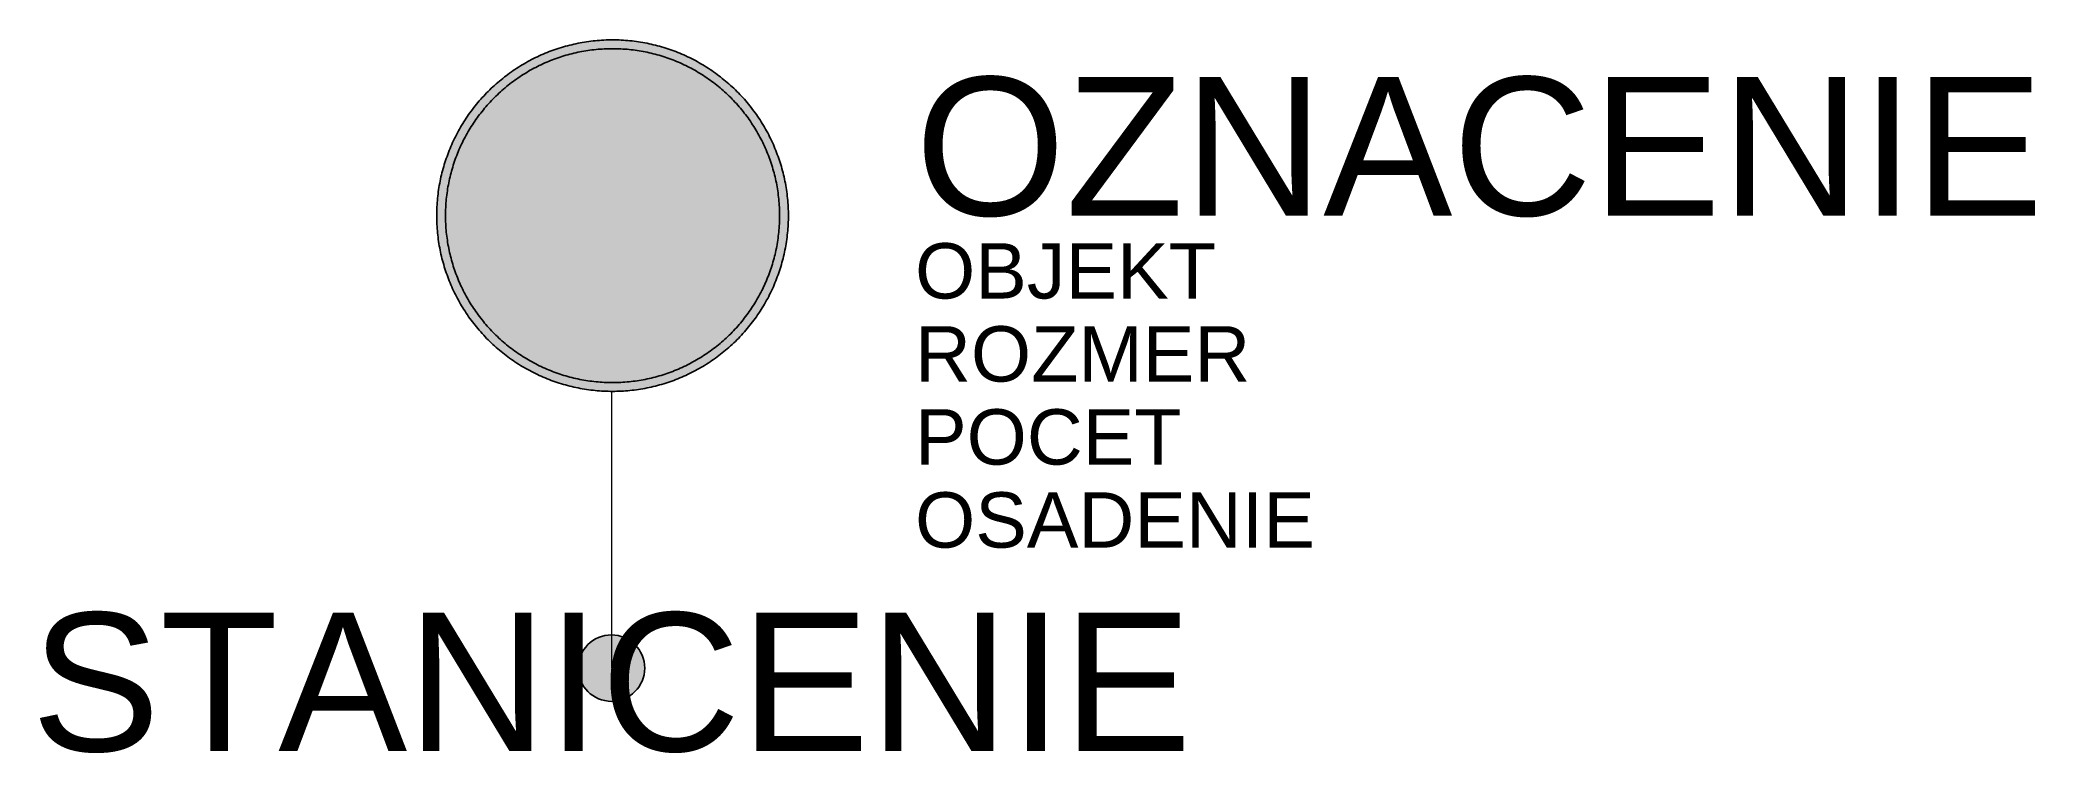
# Model space of a CAD drawing. Header units: metres. Extents: x -10.3 to 25.7, y -1.5 to 11.3.
import ezdxf
from ezdxf.enums import TextEntityAlignment as Align

# ---------------------------------------------------------------- set-up
doc = ezdxf.new("R2010")
doc.units = ezdxf.units.M
doc.layers.get('Defpoints').update_dxf_attribs({"color": 140, "lineweight": 5})
doc.styles.get("Standard").update_dxf_attribs({"font": 'arial.ttf'})

msp = doc.modelspace()

# ---------------------------------------------------------------- hatches: boundary and pattern name
at = {"true_color": 0xf1efea}
msp.add_hatch(color=7, dxfattribs=at).paths.add_polyline_path([(3.195, 8.175), (3.194, 8.214), (3.194, 8.254), (3.193, 8.293), (3.191, 8.332), (3.189, 8.372), (3.186, 8.411), (3.183, 8.45), (3.179, 8.489), (3.175, 8.528), (3.171, 8.566), (3.165, 8.605), (3.16, 8.644), (3.154, 8.682), (3.147, 8.721), (3.141, 8.759), (3.133, 8.797), (3.125, 8.835), (3.117, 8.873), (3.108, 8.911), (3.099, 8.949), (3.089, 8.986), (3.079, 9.024), (3.068, 9.061), (3.057, 9.098), (3.046, 9.135), (3.034, 9.172), (3.022, 9.209), (3.009, 9.245), (2.995, 9.282), (2.982, 9.318), (2.968, 9.354), (2.953, 9.39), (2.938, 9.426), (2.923, 9.461), (2.907, 9.496), (2.89, 9.531), (2.874, 9.566), (2.856, 9.601), (2.839, 9.636), (2.821, 9.67), (2.802, 9.704), (2.783, 9.738), (2.764, 9.772), (2.744, 9.805), (2.724, 9.838), (2.704, 9.871), (2.683, 9.904), (2.661, 9.936), (2.639, 9.969), (2.617, 10.001), (2.595, 10.032), (2.572, 10.064), (2.548, 10.095), (2.525, 10.126), (2.5, 10.157), (2.476, 10.187), (2.451, 10.217), (2.425, 10.247), (2.4, 10.277), (2.373, 10.306), (2.347, 10.335), (2.32, 10.363), (2.292, 10.392), (2.265, 10.42), (2.237, 10.448), (2.208, 10.475), (2.18, 10.502), (2.151, 10.528), (2.121, 10.555), (2.092, 10.58), (2.062, 10.606), (2.032, 10.631), (2.001, 10.655), (1.971, 10.68), (1.94, 10.703), (1.909, 10.727), (1.877, 10.75), (1.845, 10.772), (1.813, 10.795), (1.781, 10.816), (1.749, 10.838), (1.716, 10.859), (1.683, 10.879), (1.65, 10.899), (1.616, 10.919), (1.583, 10.938), (1.549, 10.957), (1.515, 10.976), (1.48, 10.994), (1.446, 11.011), (1.411, 11.029), (1.376, 11.045), (1.341, 11.062), (1.306, 11.078), (1.27, 11.093), (1.235, 11.108), (1.199, 11.123), (1.163, 11.137), (1.127, 11.151), (1.09, 11.164), (1.054, 11.177), (1.017, 11.189), (0.98, 11.201), (0.943, 11.213), (0.906, 11.224), (0.869, 11.234), (0.831, 11.244), (0.794, 11.254), (0.756, 11.263), (0.718, 11.272), (0.68, 11.28), (0.642, 11.288), (0.604, 11.296), (0.565, 11.303), (0.527, 11.309), (0.489, 11.315), (0.45, 11.321), (0.411, 11.326), (0.372, 11.33), (0.334, 11.334), (0.295, 11.338), (0.255, 11.341), (0.216, 11.344), (0.177, 11.346), (0.138, 11.348), (0.099, 11.349), (0.059, 11.35), (0.02, 11.35), (-0.02, 11.35), (-0.059, 11.349), (-0.098, 11.348), (-0.138, 11.346), (-0.177, 11.344), (-0.216, 11.341), (-0.255, 11.338), (-0.294, 11.334), (-0.333, 11.33), (-0.372, 11.326), (-0.41, 11.321), (-0.449, 11.315), (-0.488, 11.309), (-0.526, 11.303), (-0.564, 11.296), (-0.603, 11.288), (-0.641, 11.28), (-0.679, 11.272), (-0.716, 11.263), (-0.754, 11.254), (-0.792, 11.244), (-0.829, 11.234), (-0.867, 11.224), (-0.904, 11.213), (-0.941, 11.201), (-0.978, 11.189), (-1.014, 11.177), (-1.051, 11.164), (-1.087, 11.151), (-1.123, 11.137), (-1.159, 11.123), (-1.195, 11.108), (-1.231, 11.093), (-1.266, 11.078), (-1.302, 11.062), (-1.337, 11.045), (-1.372, 11.029), (-1.407, 11.011), (-1.441, 10.994), (-1.475, 10.976), (-1.509, 10.957), (-1.543, 10.938), (-1.577, 10.919), (-1.61, 10.899), (-1.644, 10.879), (-1.677, 10.859), (-1.709, 10.838), (-1.742, 10.816), (-1.774, 10.795), (-1.806, 10.772), (-1.838, 10.75), (-1.869, 10.727), (-1.9, 10.703), (-1.931, 10.68), (-1.962, 10.655), (-1.992, 10.631), (-2.023, 10.606), (-2.052, 10.58), (-2.082, 10.555), (-2.111, 10.528), (-2.14, 10.502), (-2.169, 10.475), (-2.197, 10.448), (-2.225, 10.42), (-2.253, 10.392), (-2.28, 10.363), (-2.307, 10.335), (-2.334, 10.306), (-2.36, 10.277), (-2.386, 10.247), (-2.411, 10.217), (-2.436, 10.187), (-2.461, 10.157), (-2.485, 10.126), (-2.509, 10.095), (-2.532, 10.064), (-2.555, 10.032), (-2.578, 10.001), (-2.6, 9.969), (-2.622, 9.936), (-2.643, 9.904), (-2.664, 9.871), (-2.685, 9.838), (-2.705, 9.805), (-2.725, 9.772), (-2.744, 9.738), (-2.763, 9.704), (-2.781, 9.67), (-2.799, 9.636), (-2.817, 9.601), (-2.834, 9.566), (-2.851, 9.531), (-2.867, 9.496), (-2.883, 9.461), (-2.899, 9.426), (-2.914, 9.39), (-2.928, 9.354), (-2.942, 9.318), (-2.956, 9.282), (-2.969, 9.245), (-2.982, 9.209), (-2.995, 9.172), (-3.007, 9.135), (-3.018, 9.098), (-3.029, 9.061), (-3.04, 9.024), (-3.05, 8.986), (-3.06, 8.949), (-3.069, 8.911), (-3.078, 8.873), (-3.086, 8.835), (-3.094, 8.797), (-3.101, 8.759), (-3.108, 8.721), (-3.115, 8.682), (-3.12, 8.644), (-3.126, 8.605), (-3.131, 8.566), (-3.136, 8.528), (-3.14, 8.489), (-3.143, 8.45), (-3.147, 8.411), (-3.149, 8.372), (-3.151, 8.332), (-3.153, 8.293), (-3.154, 8.254), (-3.155, 8.214), (-3.155, 8.175), (-3.155, 8.135), (-3.154, 8.096), (-3.153, 8.057), (-3.151, 8.017), (-3.149, 7.978), (-3.147, 7.939), (-3.143, 7.9), (-3.14, 7.861), (-3.136, 7.822), (-3.131, 7.783), (-3.126, 7.745), (-3.12, 7.706), (-3.115, 7.667), (-3.108, 7.629), (-3.101, 7.591), (-3.094, 7.553), (-3.086, 7.514), (-3.078, 7.476), (-3.069, 7.439), (-3.06, 7.401), (-3.05, 7.363), (-3.04, 7.326), (-3.029, 7.289), (-3.018, 7.251), (-3.007, 7.214), (-2.995, 7.178), (-2.982, 7.141), (-2.969, 7.104), (-2.956, 7.068), (-2.942, 7.032), (-2.928, 6.996), (-2.914, 6.96), (-2.899, 6.924), (-2.883, 6.889), (-2.867, 6.853), (-2.851, 6.818), (-2.834, 6.783), (-2.817, 6.749), (-2.799, 6.714), (-2.781, 6.68), (-2.763, 6.646), (-2.744, 6.612), (-2.725, 6.578), (-2.705, 6.545), (-2.685, 6.512), (-2.664, 6.479), (-2.643, 6.446), (-2.622, 6.413), (-2.6, 6.381), (-2.578, 6.349), (-2.555, 6.317), (-2.532, 6.286), (-2.509, 6.255), (-2.485, 6.224), (-2.461, 6.193), (-2.436, 6.163), (-2.411, 6.133), (-2.386, 6.103), (-2.36, 6.073), (-2.334, 6.044), (-2.307, 6.015), (-2.28, 5.986), (-2.253, 5.958), (-2.225, 5.93), (-2.197, 5.902), (-2.169, 5.875), (-2.14, 5.848), (-2.111, 5.821), (-2.082, 5.795), (-2.052, 5.769), (-2.023, 5.744), (-1.992, 5.719), (-1.962, 5.694), (-1.931, 5.67), (-1.9, 5.646), (-1.869, 5.623), (-1.838, 5.6), (-1.806, 5.577), (-1.774, 5.555), (-1.742, 5.533), (-1.709, 5.512), (-1.677, 5.491), (-1.644, 5.47), (-1.61, 5.45), (-1.577, 5.431), (-1.543, 5.411), (-1.509, 5.392), (-1.475, 5.374), (-1.441, 5.356), (-1.407, 5.338), (-1.372, 5.321), (-1.337, 5.304), (-1.302, 5.288), (-1.266, 5.272), (-1.231, 5.257), (-1.195, 5.242), (-1.159, 5.227), (-1.123, 5.213), (-1.087, 5.199), (-1.051, 5.186), (-1.014, 5.173), (-0.978, 5.161), (-0.941, 5.149), (-0.904, 5.137), (-0.867, 5.126), (-0.829, 5.115), (-0.792, 5.105), (-0.754, 5.096), (-0.716, 5.086), (-0.679, 5.078), (-0.641, 5.069), (-0.603, 5.061), (-0.564, 5.054), (-0.526, 5.047), (-0.488, 5.041), (-0.449, 5.035), (-0.41, 5.029), (-0.372, 5.024), (-0.333, 5.019), (-0.294, 5.015), (-0.255, 5.012), (-0.216, 5.009), (-0.177, 5.006), (-0.138, 5.004), (-0.098, 5.002), (-0.059, 5.001), (-0.02, 5), (0.02, 5), (0.059, 5), (0.099, 5.001), (0.138, 5.002), (0.177, 5.004), (0.216, 5.006), (0.255, 5.009), (0.295, 5.012), (0.334, 5.015), (0.372, 5.019), (0.411, 5.024), (0.45, 5.029), (0.489, 5.035), (0.527, 5.041), (0.565, 5.047), (0.604, 5.054), (0.642, 5.061), (0.68, 5.069), (0.718, 5.078), (0.756, 5.086), (0.794, 5.096), (0.831, 5.105), (0.869, 5.115), (0.906, 5.126), (0.943, 5.137), (0.98, 5.149), (1.017, 5.161), (1.054, 5.173), (1.09, 5.186), (1.127, 5.199), (1.163, 5.213), (1.199, 5.227), (1.235, 5.242), (1.27, 5.257), (1.306, 5.272), (1.341, 5.288), (1.376, 5.304), (1.411, 5.321), (1.446, 5.338), (1.48, 5.356), (1.515, 5.374), (1.549, 5.392), (1.583, 5.411), (1.616, 5.431), (1.65, 5.45), (1.683, 5.47), (1.716, 5.491), (1.749, 5.512), (1.781, 5.533), (1.813, 5.555), (1.845, 5.577), (1.877, 5.6), (1.909, 5.623), (1.94, 5.646), (1.971, 5.67), (2.001, 5.694), (2.032, 5.719), (2.062, 5.744), (2.092, 5.769), (2.121, 5.795), (2.151, 5.821), (2.18, 5.848), (2.208, 5.875), (2.237, 5.902), (2.265, 5.93), (2.292, 5.958), (2.32, 5.986), (2.347, 6.015), (2.373, 6.044), (2.4, 6.073), (2.425, 6.103), (2.451, 6.133), (2.476, 6.163), (2.5, 6.193), (2.525, 6.224), (2.548, 6.255), (2.572, 6.286), (2.595, 6.317), (2.617, 6.349), (2.639, 6.381), (2.661, 6.413), (2.683, 6.446), (2.704, 6.479), (2.724, 6.512), (2.744, 6.545), (2.764, 6.578), (2.783, 6.612), (2.802, 6.646), (2.821, 6.68), (2.839, 6.714), (2.856, 6.749), (2.874, 6.783), (2.89, 6.818), (2.907, 6.853), (2.923, 6.889), (2.938, 6.924), (2.953, 6.96), (2.968, 6.996), (2.982, 7.032), (2.995, 7.068), (3.009, 7.104), (3.022, 7.141), (3.034, 7.178), (3.046, 7.214), (3.057, 7.251), (3.068, 7.289), (3.079, 7.326), (3.089, 7.363), (3.099, 7.401), (3.108, 7.439), (3.117, 7.476), (3.125, 7.514), (3.133, 7.553), (3.141, 7.591), (3.147, 7.629), (3.154, 7.667), (3.16, 7.706), (3.165, 7.745), (3.171, 7.783), (3.175, 7.822), (3.179, 7.861), (3.183, 7.9), (3.186, 7.939), (3.189, 7.978), (3.191, 8.017), (3.193, 8.057), (3.194, 8.096), (3.194, 8.135), (3.195, 8.175)])
at = {"true_color": 0x9b9b9b}
msp.add_hatch(color=253, dxfattribs=at).paths.add_polyline_path([(3.036, 8.175), (3.036, 8.212), (3.035, 8.25), (3.034, 8.287), (3.032, 8.324), (3.03, 8.362), (3.028, 8.399), (3.025, 8.436), (3.021, 8.473), (3.017, 8.51), (3.013, 8.547), (3.008, 8.584), (3.003, 8.62), (2.997, 8.657), (2.991, 8.693), (2.985, 8.73), (2.978, 8.766), (2.97, 8.802), (2.962, 8.838), (2.954, 8.874), (2.945, 8.91), (2.936, 8.946), (2.926, 8.981), (2.916, 9.017), (2.906, 9.052), (2.895, 9.087), (2.883, 9.122), (2.872, 9.157), (2.859, 9.192), (2.847, 9.226), (2.834, 9.261), (2.82, 9.295), (2.806, 9.329), (2.792, 9.363), (2.777, 9.397), (2.762, 9.43), (2.747, 9.464), (2.731, 9.497), (2.715, 9.53), (2.698, 9.563), (2.681, 9.595), (2.663, 9.628), (2.645, 9.66), (2.627, 9.692), (2.608, 9.723), (2.589, 9.755), (2.569, 9.786), (2.549, 9.817), (2.529, 9.848), (2.509, 9.879), (2.487, 9.909), (2.466, 9.939), (2.444, 9.969), (2.422, 9.999), (2.399, 10.028), (2.376, 10.058), (2.353, 10.086), (2.329, 10.115), (2.305, 10.143), (2.281, 10.171), (2.256, 10.199), (2.23, 10.227), (2.205, 10.254), (2.179, 10.281), (2.153, 10.308), (2.126, 10.334), (2.099, 10.36), (2.072, 10.386), (2.044, 10.411), (2.016, 10.436), (1.988, 10.46), (1.96, 10.484), (1.931, 10.508), (1.902, 10.531), (1.873, 10.554), (1.844, 10.577), (1.814, 10.599), (1.784, 10.621), (1.754, 10.643), (1.724, 10.664), (1.693, 10.684), (1.662, 10.705), (1.631, 10.725), (1.6, 10.744), (1.568, 10.763), (1.537, 10.782), (1.505, 10.8), (1.472, 10.818), (1.44, 10.836), (1.407, 10.853), (1.375, 10.87), (1.342, 10.886), (1.309, 10.902), (1.275, 10.917), (1.242, 10.933), (1.208, 10.947), (1.174, 10.961), (1.14, 10.975), (1.106, 10.989), (1.071, 11.002), (1.037, 11.015), (1.002, 11.027), (0.967, 11.038), (0.932, 11.05), (0.897, 11.061), (0.862, 11.071), (0.826, 11.081), (0.791, 11.091), (0.755, 11.1), (0.719, 11.109), (0.683, 11.117), (0.647, 11.125), (0.611, 11.133), (0.575, 11.14), (0.538, 11.146), (0.502, 11.152), (0.465, 11.158), (0.428, 11.163), (0.392, 11.168), (0.355, 11.172), (0.318, 11.176), (0.281, 11.18), (0.244, 11.183), (0.207, 11.185), (0.169, 11.187), (0.132, 11.189), (0.095, 11.19), (0.057, 11.191), (0.02, 11.191), (-0.018, 11.191), (-0.055, 11.19), (-0.093, 11.189), (-0.13, 11.187), (-0.167, 11.185), (-0.204, 11.183), (-0.241, 11.18), (-0.278, 11.176), (-0.315, 11.172), (-0.352, 11.168), (-0.389, 11.163), (-0.426, 11.158), (-0.462, 11.152), (-0.499, 11.146), (-0.535, 11.14), (-0.572, 11.133), (-0.608, 11.125), (-0.644, 11.117), (-0.68, 11.109), (-0.716, 11.1), (-0.751, 11.091), (-0.787, 11.081), (-0.822, 11.071), (-0.857, 11.061), (-0.893, 11.05), (-0.928, 11.038), (-0.963, 11.027), (-0.997, 11.015), (-1.032, 11.002), (-1.066, 10.989), (-1.1, 10.975), (-1.135, 10.961), (-1.168, 10.947), (-1.202, 10.933), (-1.236, 10.917), (-1.269, 10.902), (-1.302, 10.886), (-1.335, 10.87), (-1.368, 10.853), (-1.401, 10.836), (-1.433, 10.818), (-1.465, 10.8), (-1.497, 10.782), (-1.529, 10.763), (-1.56, 10.744), (-1.592, 10.725), (-1.623, 10.705), (-1.654, 10.684), (-1.684, 10.664), (-1.715, 10.643), (-1.745, 10.621), (-1.775, 10.599), (-1.804, 10.577), (-1.834, 10.554), (-1.863, 10.531), (-1.892, 10.508), (-1.92, 10.484), (-1.949, 10.46), (-1.977, 10.436), (-2.005, 10.411), (-2.032, 10.386), (-2.059, 10.36), (-2.086, 10.334), (-2.113, 10.308), (-2.139, 10.281), (-2.165, 10.254), (-2.191, 10.227), (-2.216, 10.199), (-2.241, 10.171), (-2.266, 10.143), (-2.29, 10.115), (-2.313, 10.086), (-2.337, 10.058), (-2.36, 10.028), (-2.382, 9.999), (-2.405, 9.969), (-2.427, 9.939), (-2.448, 9.909), (-2.469, 9.879), (-2.49, 9.848), (-2.51, 9.817), (-2.53, 9.786), (-2.55, 9.755), (-2.569, 9.723), (-2.587, 9.692), (-2.606, 9.66), (-2.624, 9.628), (-2.641, 9.595), (-2.658, 9.563), (-2.675, 9.53), (-2.691, 9.497), (-2.707, 9.464), (-2.723, 9.43), (-2.738, 9.397), (-2.753, 9.363), (-2.767, 9.329), (-2.781, 9.295), (-2.794, 9.261), (-2.807, 9.226), (-2.82, 9.192), (-2.832, 9.157), (-2.844, 9.122), (-2.855, 9.087), (-2.866, 9.052), (-2.877, 9.017), (-2.887, 8.981), (-2.896, 8.946), (-2.906, 8.91), (-2.914, 8.874), (-2.923, 8.838), (-2.931, 8.802), (-2.938, 8.766), (-2.945, 8.73), (-2.952, 8.693), (-2.958, 8.657), (-2.963, 8.62), (-2.969, 8.584), (-2.974, 8.547), (-2.978, 8.51), (-2.982, 8.473), (-2.985, 8.436), (-2.988, 8.399), (-2.991, 8.362), (-2.993, 8.324), (-2.994, 8.287), (-2.996, 8.25), (-2.996, 8.212), (-2.997, 8.175), (-2.996, 8.137), (-2.996, 8.1), (-2.994, 8.063), (-2.993, 8.025), (-2.991, 7.988), (-2.988, 7.951), (-2.985, 7.914), (-2.982, 7.877), (-2.978, 7.84), (-2.974, 7.803), (-2.969, 7.766), (-2.963, 7.729), (-2.958, 7.693), (-2.952, 7.656), (-2.945, 7.62), (-2.938, 7.584), (-2.931, 7.547), (-2.923, 7.511), (-2.914, 7.475), (-2.906, 7.44), (-2.896, 7.404), (-2.887, 7.368), (-2.877, 7.333), (-2.866, 7.298), (-2.855, 7.262), (-2.844, 7.227), (-2.832, 7.193), (-2.82, 7.158), (-2.807, 7.123), (-2.794, 7.089), (-2.781, 7.055), (-2.767, 7.021), (-2.753, 6.987), (-2.738, 6.953), (-2.723, 6.919), (-2.707, 6.886), (-2.691, 6.853), (-2.675, 6.82), (-2.658, 6.787), (-2.641, 6.755), (-2.624, 6.722), (-2.606, 6.69), (-2.587, 6.658), (-2.569, 6.626), (-2.55, 6.595), (-2.53, 6.563), (-2.51, 6.532), (-2.49, 6.501), (-2.469, 6.471), (-2.448, 6.44), (-2.427, 6.41), (-2.405, 6.38), (-2.382, 6.351), (-2.36, 6.321), (-2.337, 6.292), (-2.313, 6.263), (-2.29, 6.235), (-2.266, 6.206), (-2.241, 6.178), (-2.216, 6.15), (-2.191, 6.123), (-2.165, 6.096), (-2.139, 6.069), (-2.113, 6.042), (-2.086, 6.016), (-2.059, 5.99), (-2.032, 5.964), (-2.005, 5.939), (-1.977, 5.914), (-1.949, 5.89), (-1.92, 5.865), (-1.892, 5.842), (-1.863, 5.818), (-1.834, 5.795), (-1.804, 5.773), (-1.775, 5.75), (-1.745, 5.729), (-1.715, 5.707), (-1.684, 5.686), (-1.654, 5.665), (-1.623, 5.645), (-1.592, 5.625), (-1.56, 5.606), (-1.529, 5.586), (-1.497, 5.568), (-1.465, 5.549), (-1.433, 5.531), (-1.401, 5.514), (-1.368, 5.497), (-1.335, 5.48), (-1.302, 5.464), (-1.269, 5.448), (-1.236, 5.432), (-1.202, 5.417), (-1.168, 5.402), (-1.135, 5.388), (-1.1, 5.374), (-1.066, 5.361), (-1.032, 5.348), (-0.997, 5.335), (-0.963, 5.323), (-0.928, 5.311), (-0.893, 5.3), (-0.857, 5.289), (-0.822, 5.278), (-0.787, 5.268), (-0.751, 5.259), (-0.716, 5.25), (-0.68, 5.241), (-0.644, 5.232), (-0.608, 5.225), (-0.572, 5.217), (-0.535, 5.21), (-0.499, 5.203), (-0.462, 5.197), (-0.426, 5.192), (-0.389, 5.186), (-0.352, 5.182), (-0.315, 5.177), (-0.278, 5.173), (-0.241, 5.17), (-0.204, 5.167), (-0.167, 5.164), (-0.13, 5.162), (-0.093, 5.161), (-0.055, 5.16), (-0.018, 5.159), (0.02, 5.159), (0.057, 5.159), (0.095, 5.16), (0.132, 5.161), (0.169, 5.162), (0.207, 5.164), (0.244, 5.167), (0.281, 5.17), (0.318, 5.173), (0.355, 5.177), (0.392, 5.182), (0.428, 5.186), (0.465, 5.192), (0.502, 5.197), (0.538, 5.203), (0.575, 5.21), (0.611, 5.217), (0.647, 5.225), (0.683, 5.232), (0.719, 5.241), (0.755, 5.25), (0.791, 5.259), (0.826, 5.268), (0.862, 5.278), (0.897, 5.289), (0.932, 5.3), (0.967, 5.311), (1.002, 5.323), (1.037, 5.335), (1.071, 5.348), (1.106, 5.361), (1.14, 5.374), (1.174, 5.388), (1.208, 5.402), (1.242, 5.417), (1.275, 5.432), (1.309, 5.448), (1.342, 5.464), (1.375, 5.48), (1.407, 5.497), (1.44, 5.514), (1.472, 5.531), (1.505, 5.549), (1.537, 5.568), (1.568, 5.586), (1.6, 5.606), (1.631, 5.625), (1.662, 5.645), (1.693, 5.665), (1.724, 5.686), (1.754, 5.707), (1.784, 5.729), (1.814, 5.75), (1.844, 5.773), (1.873, 5.795), (1.902, 5.818), (1.931, 5.842), (1.96, 5.865), (1.988, 5.89), (2.016, 5.914), (2.044, 5.939), (2.072, 5.964), (2.099, 5.99), (2.126, 6.016), (2.153, 6.042), (2.179, 6.069), (2.205, 6.096), (2.23, 6.123), (2.256, 6.15), (2.281, 6.178), (2.305, 6.206), (2.329, 6.235), (2.353, 6.263), (2.376, 6.292), (2.399, 6.321), (2.422, 6.351), (2.444, 6.38), (2.466, 6.41), (2.487, 6.44), (2.509, 6.471), (2.529, 6.501), (2.549, 6.532), (2.569, 6.563), (2.589, 6.595), (2.608, 6.626), (2.627, 6.658), (2.645, 6.69), (2.663, 6.722), (2.681, 6.755), (2.698, 6.787), (2.715, 6.82), (2.731, 6.853), (2.747, 6.886), (2.762, 6.919), (2.777, 6.953), (2.792, 6.987), (2.806, 7.021), (2.82, 7.055), (2.834, 7.089), (2.847, 7.123), (2.859, 7.158), (2.872, 7.193), (2.883, 7.227), (2.895, 7.262), (2.906, 7.298), (2.916, 7.333), (2.926, 7.368), (2.936, 7.404), (2.945, 7.44), (2.954, 7.475), (2.962, 7.511), (2.97, 7.547), (2.978, 7.584), (2.985, 7.62), (2.991, 7.656), (2.997, 7.693), (3.003, 7.729), (3.008, 7.766), (3.013, 7.803), (3.017, 7.84), (3.021, 7.877), (3.025, 7.914), (3.028, 7.951), (3.03, 7.988), (3.032, 8.025), (3.034, 8.063), (3.035, 8.1), (3.036, 8.137), (3.036, 8.175)])
at = {"true_color": 0xf1efea}
h = msp.add_hatch(color=7, dxfattribs=at)
h.paths.add_polyline_path([(-0.266, 9.741), (-0.579, 9.741), (-0.587, 9.741), (-0.595, 9.741), (-0.602, 9.74), (-0.61, 9.74), (-0.618, 9.739), (-0.626, 9.738), (-0.633, 9.737), (-0.641, 9.736), (-0.648, 9.735), (-0.656, 9.733), (-0.663, 9.732), (-0.67, 9.73), (-0.678, 9.728), (-0.685, 9.726), (-0.692, 9.724), (-0.7, 9.722), (-0.707, 9.719), (-0.714, 9.717), (-0.721, 9.714), (-0.728, 9.711), (-0.734, 9.708), (-0.741, 9.705), (-0.748, 9.702), (-0.755, 9.698), (-0.761, 9.695), (-0.768, 9.691), (-0.774, 9.687), (-0.781, 9.684), (-0.787, 9.68), (-0.793, 9.675), (-0.799, 9.671), (-0.805, 9.667), (-0.811, 9.662), (-0.817, 9.658), (-0.823, 9.653), (-0.828, 9.648), (-0.834, 9.643), (-0.84, 9.638), (-0.845, 9.633), (-0.85, 9.628), (-0.855, 9.622), (-0.861, 9.617), (-0.866, 9.611), (-0.87, 9.606), (-0.875, 9.6), (-0.88, 9.594), (-0.884, 9.588), (-0.889, 9.582), (-0.893, 9.576), (-0.897, 9.57), (-0.901, 9.563), (-0.905, 9.557), (-0.909, 9.55), (-0.913, 9.544), (-0.917, 9.537), (-0.92, 9.53), (-0.923, 9.523), (-0.927, 9.516), (-0.93, 9.509), (-0.933, 9.502), (-0.936, 9.495), (-0.938, 9.488), (-0.941, 9.48), (-0.943, 9.473), (-1.22, 8.579), (-1.223, 8.58), (-1.226, 8.58), (-1.228, 8.581), (-1.231, 8.581), (-1.234, 8.582), (-1.237, 8.583), (-1.24, 8.583), (-1.243, 8.584), (-1.246, 8.584), (-1.249, 8.585), (-1.252, 8.585), (-1.255, 8.586), (-1.258, 8.586), (-1.261, 8.587), (-1.264, 8.587), (-1.267, 8.587), (-1.27, 8.588), (-1.273, 8.588), (-1.276, 8.589), (-1.278, 8.589), (-1.281, 8.59), (-1.284, 8.59), (-1.287, 8.59), (-1.29, 8.591), (-1.293, 8.591), (-1.296, 8.591), (-1.299, 8.592), (-1.302, 8.592), (-1.305, 8.592), (-1.308, 8.593), (-1.311, 8.593), (-1.314, 8.593), (-1.317, 8.594), (-1.32, 8.594), (-1.323, 8.594), (-1.326, 8.595), (-1.329, 8.595), (-1.332, 8.595), (-1.335, 8.595), (-1.338, 8.596), (-1.341, 8.596), (-1.344, 8.596), (-1.347, 8.596), (-1.35, 8.596), (-1.352, 8.597), (-1.355, 8.597), (-1.358, 8.597), (-1.361, 8.597), (-1.364, 8.597), (-1.367, 8.597), (-1.37, 8.597), (-1.373, 8.598), (-1.376, 8.598), (-1.379, 8.598), (-1.382, 8.598), (-1.385, 8.598), (-1.388, 8.598), (-1.391, 8.598), (-1.394, 8.598), (-1.397, 8.598), (-1.4, 8.598), (-1.403, 8.598), (-1.406, 8.598), (-1.409, 8.598), (-1.421, 8.598), (-1.433, 8.598), (-1.444, 8.598), (-1.456, 8.597), (-1.468, 8.596), (-1.48, 8.596), (-1.491, 8.595), (-1.503, 8.594), (-1.515, 8.592), (-1.527, 8.591), (-1.538, 8.589), (-1.55, 8.588), (-1.561, 8.586), (-1.573, 8.584), (-1.584, 8.582), (-1.596, 8.58), (-1.607, 8.577), (-1.618, 8.575), (-1.63, 8.572), (-1.641, 8.569), (-1.652, 8.567), (-1.664, 8.564), (-1.675, 8.56), (-1.686, 8.557), (-1.697, 8.554), (-1.708, 8.55), (-1.719, 8.546), (-1.73, 8.542), (-1.741, 8.538), (-1.752, 8.534), (-1.763, 8.53), (-1.773, 8.526), (-1.784, 8.521), (-1.795, 8.517), (-1.805, 8.512), (-1.816, 8.507), (-1.826, 8.502), (-1.837, 8.497), (-1.847, 8.491), (-1.858, 8.486), (-1.868, 8.48), (-1.878, 8.475), (-1.888, 8.469), (-1.898, 8.463), (-1.908, 8.457), (-1.918, 8.451), (-1.928, 8.445), (-1.937, 8.438), (-1.947, 8.432), (-1.957, 8.425), (-1.966, 8.418), (-1.976, 8.411), (-1.985, 8.404), (-1.994, 8.397), (-2.004, 8.39), (-2.013, 8.382), (-2.022, 8.375), (-2.031, 8.367), (-2.039, 8.36), (-2.048, 8.352), (-2.057, 8.344), (-2.066, 8.336), (-2.074, 8.327), (-2.083, 8.319), (-2.091, 8.311), (-2.099, 8.302), (-2.107, 8.294), (-2.115, 8.285), (-2.123, 8.276), (-2.131, 8.267), (-2.138, 8.258), (-2.146, 8.249), (-2.153, 8.24), (-2.16, 8.231), (-2.168, 8.222), (-2.175, 8.212), (-2.182, 8.203), (-2.188, 8.193), (-2.195, 8.184), (-2.201, 8.174), (-2.208, 8.164), (-2.214, 8.155), (-2.22, 8.145), (-2.226, 8.135), (-2.232, 8.125), (-2.238, 8.115), (-2.244, 8.104), (-2.249, 8.094), (-2.255, 8.084), (-2.26, 8.074), (-2.265, 8.063), (-2.27, 8.053), (-2.275, 8.042), (-2.28, 8.032), (-2.284, 8.021), (-2.289, 8.01), (-2.293, 7.999), (-2.298, 7.989), (-2.302, 7.978), (-2.306, 7.967), (-2.31, 7.956), (-2.313, 7.945), (-2.317, 7.934), (-2.32, 7.923), (-2.324, 7.912), (-2.327, 7.9), (-2.33, 7.889), (-2.333, 7.878), (-2.336, 7.867), (-2.338, 7.855), (-2.341, 7.844), (-2.343, 7.832), (-2.345, 7.821), (-2.347, 7.809), (-2.349, 7.798), (-2.351, 7.786), (-2.353, 7.775), (-2.354, 7.763), (-2.356, 7.751), (-2.357, 7.74), (-2.358, 7.728), (-2.359, 7.716), (-2.36, 7.705), (-2.36, 7.693), (-2.361, 7.681), (-2.361, 7.669), (-2.361, 7.658), (-2.362, 7.646), (-2.361, 7.634), (-2.361, 7.622), (-2.361, 7.61), (-2.36, 7.598), (-2.36, 7.587), (-2.359, 7.575), (-2.358, 7.563), (-2.357, 7.552), (-2.356, 7.54), (-2.354, 7.528), (-2.353, 7.517), (-2.351, 7.505), (-2.349, 7.493), (-2.347, 7.482), (-2.345, 7.47), (-2.343, 7.459), (-2.341, 7.448), (-2.338, 7.436), (-2.336, 7.425), (-2.333, 7.414), (-2.33, 7.402), (-2.327, 7.391), (-2.324, 7.38), (-2.32, 7.369), (-2.317, 7.358), (-2.313, 7.346), (-2.31, 7.335), (-2.306, 7.325), (-2.302, 7.314), (-2.298, 7.303), (-2.293, 7.292), (-2.289, 7.281), (-2.284, 7.27), (-2.28, 7.26), (-2.275, 7.249), (-2.27, 7.239), (-2.265, 7.228), (-2.26, 7.218), (-2.255, 7.207), (-2.249, 7.197), (-2.244, 7.187), (-2.238, 7.177), (-2.232, 7.167), (-2.226, 7.157), (-2.22, 7.147), (-2.214, 7.137), (-2.208, 7.127), (-2.201, 7.117), (-2.195, 7.108), (-2.188, 7.098), (-2.182, 7.088), (-2.175, 7.079), (-2.168, 7.07), (-2.16, 7.06), (-2.153, 7.051), (-2.146, 7.042), (-2.138, 7.033), (-2.131, 7.024), (-2.123, 7.015), (-2.115, 7.006), (-2.107, 6.998), (-2.099, 6.989), (-2.091, 6.981), (-2.083, 6.972), (-2.074, 6.964), (-2.066, 6.956), (-2.057, 6.948), (-2.048, 6.94), (-2.039, 6.932), (-2.031, 6.924), (-2.022, 6.916), (-2.013, 6.909), (-2.004, 6.902), (-1.994, 6.894), (-1.985, 6.887), (-1.976, 6.88), (-1.966, 6.873), (-1.957, 6.866), (-1.947, 6.86), (-1.937, 6.853), (-1.928, 6.847), (-1.918, 6.84), (-1.908, 6.834), (-1.898, 6.828), (-1.888, 6.822), (-1.878, 6.817), (-1.868, 6.811), (-1.858, 6.805), (-1.847, 6.8), (-1.837, 6.795), (-1.826, 6.79), (-1.816, 6.784), (-1.805, 6.78), (-1.795, 6.775), (-1.784, 6.77), (-1.773, 6.766), (-1.763, 6.761), (-1.752, 6.757), (-1.741, 6.753), (-1.73, 6.749), (-1.719, 6.745), (-1.708, 6.741), (-1.697, 6.738), (-1.686, 6.734), (-1.675, 6.731), (-1.664, 6.728), (-1.652, 6.725), (-1.641, 6.722), (-1.63, 6.719), (-1.618, 6.717), (-1.607, 6.714), (-1.596, 6.712), (-1.584, 6.709), (-1.573, 6.707), (-1.561, 6.705), (-1.55, 6.704), (-1.538, 6.702), (-1.527, 6.7), (-1.515, 6.699), (-1.503, 6.698), (-1.491, 6.697), (-1.48, 6.696), (-1.468, 6.695), (-1.456, 6.694), (-1.444, 6.694), (-1.433, 6.694), (-1.421, 6.693), (-1.409, 6.693), (-1.397, 6.693), (-1.385, 6.694), (-1.374, 6.694), (-1.362, 6.694), (-1.35, 6.695), (-1.338, 6.696), (-1.327, 6.697), (-1.315, 6.698), (-1.303, 6.699), (-1.292, 6.7), (-1.28, 6.702), (-1.268, 6.704), (-1.257, 6.705), (-1.245, 6.707), (-1.234, 6.709), (-1.222, 6.712), (-1.211, 6.714), (-1.2, 6.717), (-1.188, 6.719), (-1.177, 6.722), (-1.166, 6.725), (-1.154, 6.728), (-1.143, 6.731), (-1.132, 6.734), (-1.121, 6.738), (-1.11, 6.741), (-1.099, 6.745), (-1.088, 6.749), (-1.077, 6.753), (-1.066, 6.757), (-1.055, 6.761), (-1.045, 6.766), (-1.034, 6.77), (-1.023, 6.775), (-1.013, 6.78), (-1.002, 6.784), (-0.992, 6.79), (-0.981, 6.795), (-0.971, 6.8), (-0.961, 6.805), (-0.95, 6.811), (-0.94, 6.817), (-0.93, 6.822), (-0.92, 6.828), (-0.91, 6.834), (-0.9, 6.84), (-0.89, 6.847), (-0.881, 6.853), (-0.871, 6.86), (-0.861, 6.866), (-0.852, 6.873), (-0.842, 6.88), (-0.833, 6.887), (-0.824, 6.894), (-0.815, 6.902), (-0.805, 6.909), (-0.796, 6.916), (-0.787, 6.924), (-0.779, 6.932), (-0.77, 6.94), (-0.761, 6.948), (-0.752, 6.956), (-0.744, 6.964), (-0.735, 6.972), (-0.727, 6.981), (-0.719, 6.989), (-0.711, 6.998), (-0.703, 7.006), (-0.695, 7.015), (-0.687, 7.024), (-0.68, 7.033), (-0.672, 7.042), (-0.665, 7.051), (-0.658, 7.06), (-0.65, 7.07), (-0.643, 7.079), (-0.636, 7.088), (-0.63, 7.098), (-0.623, 7.108), (-0.617, 7.117), (-0.61, 7.127), (-0.604, 7.137), (-0.598, 7.147), (-0.592, 7.157), (-0.586, 7.167), (-0.58, 7.177), (-0.574, 7.187), (-0.569, 7.197), (-0.563, 7.207), (-0.558, 7.218), (-0.553, 7.228), (-0.548, 7.239), (-0.543, 7.249), (-0.538, 7.26), (-0.534, 7.27), (-0.529, 7.281), (-0.525, 7.292), (-0.52, 7.303), (-0.516, 7.314), (-0.512, 7.325), (-0.508, 7.335), (-0.505, 7.346), (-0.501, 7.358), (-0.498, 7.369), (-0.494, 7.38), (-0.491, 7.391), (-0.488, 7.402), (-0.485, 7.414), (-0.483, 7.425), (-0.48, 7.436), (-0.477, 7.448), (-0.475, 7.459), (-0.473, 7.47), (-0.471, 7.482), (-0.469, 7.493), (-0.467, 7.505), (-0.465, 7.517), (-0.464, 7.528), (-0.462, 7.54), (-0.461, 7.552), (-0.46, 7.563), (-0.459, 7.575), (-0.458, 7.587), (-0.458, 7.598), (-0.457, 7.61), (-0.457, 7.622), (-0.457, 7.634), (-0.457, 7.646), (-0.457, 7.654), (-0.457, 7.663), (-0.457, 7.672), (-0.457, 7.681), (-0.458, 7.689), (-0.458, 7.698), (-0.458, 7.707), (-0.459, 7.716), (-0.46, 7.724), (-0.461, 7.733), (-0.461, 7.742), (-0.462, 7.75), (-0.463, 7.759), (-0.464, 7.768), (-0.466, 7.776), (-0.467, 7.785), (-0.468, 7.793), (-0.469, 7.802), (-0.471, 7.811), (-0.472, 7.819), (-0.474, 7.828), (-0.476, 7.836), (-0.478, 7.845), (-0.479, 7.853), (-0.481, 7.862), (-0.483, 7.87), (-0.485, 7.879), (-0.488, 7.887), (-0.49, 7.895), (-0.492, 7.904), (-0.495, 7.912), (-0.497, 7.92), (-0.5, 7.929), (-0.502, 7.937), (-0.505, 7.945), (-0.508, 7.953), (-0.51, 7.962), (-0.513, 7.97), (-0.516, 7.978), (-0.519, 7.986), (-0.523, 7.994), (-0.526, 8.002), (-0.529, 8.01), (-0.532, 8.018), (-0.536, 8.026), (-0.539, 8.034), (-0.543, 8.042), (-0.547, 8.05), (-0.55, 8.058), (-0.554, 8.066), (-0.558, 8.074), (-0.562, 8.081), (-0.566, 8.089), (-0.57, 8.097), (-0.574, 8.104), (-0.579, 8.112), (-0.583, 8.12), (-0.587, 8.127), (-0.592, 8.135), (-0.596, 8.142), (-0.601, 8.15), (-0.605, 8.157), (-0.61, 8.164), (-0.615, 8.172), (-0.62, 8.179), (-0.625, 8.186), (-0.63, 8.194), (-0.635, 8.201), (-0.64, 8.208), (-0.645, 8.215), (-0.651, 8.222), (-0.656, 8.229), (-0.661, 8.236), (-0.667, 8.242), (-0.672, 8.249), (-0.678, 8.256), (-0.683, 8.263), (-0.689, 8.269), (-0.695, 8.276), (-0.7, 8.282), (-0.706, 8.289), (-0.712, 8.295), (-0.718, 8.301), (-0.724, 8.308), (-0.73, 8.314), (-0.736, 8.32), (-0.742, 8.326), (-0.749, 8.332), (-0.755, 8.338), (-0.761, 8.344), (-0.768, 8.35), (-0.774, 8.356), (-0.781, 8.362), (-0.787, 8.367), (-0.794, 8.373), (-0.8, 8.378), (-0.807, 8.384), (-0.814, 8.389), (-0.821, 8.395), (-0.828, 8.4), (-0.835, 8.405), (-0.841, 8.411), (-0.848, 8.416), (-0.855, 8.421), (-0.863, 8.426), (-0.87, 8.431), (-0.877, 8.436), (-0.884, 8.441), (-0.891, 8.445), (-0.899, 8.45), (-0.906, 8.455), (-0.913, 8.459), (-0.921, 8.464), (-0.928, 8.468), (-0.936, 8.472), (-0.944, 8.477), (-0.951, 8.481), (-0.959, 8.485), (-0.967, 8.489), (-0.974, 8.493), (-0.982, 8.497), (-0.99, 8.501), (-0.998, 8.505), (-1.006, 8.509), (-1.014, 8.512), (-1.022, 8.516), (-1.03, 8.519), (-1.038, 8.523), (-0.933, 8.859), (-0.043, 7.539), (-0.041, 7.537), (-0.04, 7.534), (-0.038, 7.532), (-0.036, 7.53), (-0.034, 7.527), (-0.032, 7.525), (-0.03, 7.523), (-0.029, 7.52), (-0.027, 7.518), (-0.025, 7.516), (-0.023, 7.514), (-0.021, 7.512), (-0.019, 7.51), (-0.017, 7.508), (-0.014, 7.506), (-0.012, 7.504), (-0.01, 7.502), (-0.008, 7.5), (-0.006, 7.498), (-0.003, 7.496), (-0.001, 7.495), (0.001, 7.493), (0.004, 7.491), (0.006, 7.489), (0.008, 7.488), (0.011, 7.486), (0.013, 7.485), (0.016, 7.483), (0.018, 7.482), (0.02, 7.48), (0.023, 7.479), (0.026, 7.477), (0.028, 7.476), (0.031, 7.475), (0.033, 7.474), (0.036, 7.472), (0.038, 7.471), (0.041, 7.47), (0.044, 7.469), (0.046, 7.468), (0.049, 7.467), (0.052, 7.466), (0.055, 7.465), (0.057, 7.464), (0.06, 7.463), (0.063, 7.462), (0.066, 7.462), (0.069, 7.461), (0.071, 7.46), (0.074, 7.46), (0.077, 7.459), (0.08, 7.458), (0.083, 7.458), (0.086, 7.457), (0.089, 7.457), (0.091, 7.457), (0.094, 7.456), (0.097, 7.456), (0.1, 7.456), (0.103, 7.456), (0.106, 7.455), (0.109, 7.455), (0.112, 7.455), (0.115, 7.455), (0.515, 7.455), (0.517, 7.445), (0.52, 7.435), (0.522, 7.425), (0.524, 7.415), (0.527, 7.405), (0.53, 7.395), (0.532, 7.385), (0.535, 7.376), (0.538, 7.366), (0.541, 7.356), (0.544, 7.346), (0.547, 7.337), (0.551, 7.327), (0.554, 7.318), (0.558, 7.308), (0.562, 7.298), (0.565, 7.289), (0.569, 7.28), (0.573, 7.27), (0.577, 7.261), (0.581, 7.252), (0.586, 7.242), (0.59, 7.233), (0.594, 7.224), (0.599, 7.215), (0.604, 7.206), (0.608, 7.197), (0.613, 7.188), (0.618, 7.179), (0.623, 7.17), (0.628, 7.162), (0.633, 7.153), (0.639, 7.144), (0.644, 7.136), (0.65, 7.127), (0.655, 7.119), (0.661, 7.11), (0.666, 7.102), (0.672, 7.094), (0.678, 7.085), (0.684, 7.077), (0.69, 7.069), (0.697, 7.061), (0.703, 7.053), (0.709, 7.045), (0.716, 7.037), (0.722, 7.029), (0.729, 7.022), (0.736, 7.014), (0.742, 7.006), (0.749, 6.999), (0.756, 6.992), (0.763, 6.984), (0.77, 6.977), (0.778, 6.97), (0.785, 6.962), (0.792, 6.955), (0.8, 6.948), (0.807, 6.941), (0.815, 6.935), (0.823, 6.928), (0.83, 6.921), (0.838, 6.914), (0.846, 6.908), (0.854, 6.901), (0.862, 6.895), (0.87, 6.889), (0.878, 6.883), (0.887, 6.876), (0.895, 6.871), (0.903, 6.865), (0.912, 6.859), (0.92, 6.853), (0.929, 6.847), (0.937, 6.842), (0.946, 6.836), (0.955, 6.831), (0.963, 6.826), (0.972, 6.821), (0.981, 6.816), (0.99, 6.811), (0.999, 6.806), (1.008, 6.801), (1.017, 6.797), (1.026, 6.792), (1.035, 6.788), (1.044, 6.783), (1.054, 6.779), (1.063, 6.775), (1.072, 6.771), (1.081, 6.767), (1.091, 6.763), (1.1, 6.759), (1.11, 6.755), (1.119, 6.752), (1.129, 6.748), (1.138, 6.745), (1.148, 6.742), (1.158, 6.739), (1.167, 6.736), (1.177, 6.733), (1.187, 6.73), (1.196, 6.727), (1.206, 6.725), (1.216, 6.722), (1.226, 6.72), (1.236, 6.717), (1.246, 6.715), (1.256, 6.713), (1.266, 6.711), (1.276, 6.709), (1.286, 6.707), (1.296, 6.706), (1.306, 6.704), (1.316, 6.702), (1.326, 6.701), (1.336, 6.7), (1.346, 6.699), (1.356, 6.698), (1.366, 6.697), (1.377, 6.696), (1.387, 6.695), (1.397, 6.695), (1.407, 6.694), (1.418, 6.694), (1.428, 6.693), (1.438, 6.693), (1.448, 6.693), (1.46, 6.693), (1.472, 6.694), (1.484, 6.694), (1.496, 6.694), (1.507, 6.695), (1.519, 6.696), (1.531, 6.697), (1.543, 6.698), (1.554, 6.699), (1.566, 6.7), (1.578, 6.702), (1.589, 6.704), (1.601, 6.705), (1.612, 6.707), (1.624, 6.709), (1.635, 6.712), (1.647, 6.714), (1.658, 6.717), (1.669, 6.719), (1.681, 6.722), (1.692, 6.725), (1.703, 6.728), (1.714, 6.731), (1.725, 6.734), (1.737, 6.738), (1.748, 6.741), (1.759, 6.745), (1.77, 6.749), (1.781, 6.753), (1.791, 6.757), (1.802, 6.761), (1.813, 6.766), (1.824, 6.77), (1.834, 6.775), (1.845, 6.78), (1.855, 6.784), (1.866, 6.79), (1.876, 6.795), (1.887, 6.8), (1.897, 6.805), (1.907, 6.811), (1.917, 6.817), (1.927, 6.822), (1.938, 6.828), (1.947, 6.834), (1.957, 6.84), (1.967, 6.847), (1.977, 6.853), (1.987, 6.86), (1.996, 6.866), (2.006, 6.873), (2.015, 6.88), (2.025, 6.887), (2.034, 6.894), (2.043, 6.902), (2.052, 6.909), (2.061, 6.916), (2.07, 6.924), (2.079, 6.932), (2.088, 6.94), (2.096, 6.948), (2.105, 6.956), (2.114, 6.964), (2.122, 6.972), (2.13, 6.981), (2.139, 6.989), (2.147, 6.998), (2.155, 7.006), (2.162, 7.015), (2.17, 7.024), (2.178, 7.033), (2.185, 7.042), (2.193, 7.051), (2.2, 7.06), (2.207, 7.07), (2.214, 7.079), (2.221, 7.088), (2.228, 7.098), (2.234, 7.108), (2.241, 7.117), (2.247, 7.127), (2.254, 7.137), (2.26, 7.147), (2.266, 7.157), (2.272, 7.167), (2.278, 7.177), (2.283, 7.187), (2.289, 7.197), (2.294, 7.207), (2.299, 7.218), (2.305, 7.228), (2.31, 7.239), (2.315, 7.249), (2.319, 7.26), (2.324, 7.27), (2.328, 7.281), (2.333, 7.292), (2.337, 7.303), (2.341, 7.314), (2.345, 7.325), (2.349, 7.335), (2.353, 7.346), (2.356, 7.358), (2.36, 7.369), (2.363, 7.38), (2.366, 7.391), (2.369, 7.402), (2.372, 7.414), (2.375, 7.425), (2.378, 7.436), (2.38, 7.448), (2.382, 7.459), (2.385, 7.47), (2.387, 7.482), (2.389, 7.493), (2.391, 7.505), (2.392, 7.517), (2.394, 7.528), (2.395, 7.54), (2.396, 7.552), (2.397, 7.563), (2.398, 7.575), (2.399, 7.587), (2.4, 7.598), (2.4, 7.61), (2.401, 7.622), (2.401, 7.634), (2.401, 7.646), (2.401, 7.658), (2.401, 7.669), (2.4, 7.681), (2.4, 7.693), (2.399, 7.705), (2.398, 7.716), (2.397, 7.728), (2.396, 7.74), (2.395, 7.751), (2.394, 7.763), (2.392, 7.775), (2.391, 7.786), (2.389, 7.798), (2.387, 7.809), (2.385, 7.821), (2.382, 7.832), (2.38, 7.844), (2.378, 7.855), (2.375, 7.867), (2.372, 7.878), (2.369, 7.889), (2.366, 7.9), (2.363, 7.912), (2.36, 7.923), (2.356, 7.934), (2.353, 7.945), (2.349, 7.956), (2.345, 7.967), (2.341, 7.978), (2.337, 7.989), (2.333, 7.999), (2.328, 8.01), (2.324, 8.021), (2.319, 8.032), (2.315, 8.042), (2.31, 8.053), (2.305, 8.063), (2.299, 8.074), (2.294, 8.084), (2.289, 8.094), (2.283, 8.104), (2.278, 8.115), (2.272, 8.125), (2.266, 8.135), (2.26, 8.145), (2.254, 8.155), (2.247, 8.164), (2.241, 8.174), (2.234, 8.184), (2.228, 8.193), (2.221, 8.203), (2.214, 8.212), (2.207, 8.222), (2.2, 8.231), (2.193, 8.24), (2.185, 8.249), (2.178, 8.258), (2.17, 8.267), (2.162, 8.276), (2.155, 8.285), (2.147, 8.294), (2.139, 8.302), (2.13, 8.311), (2.122, 8.319), (2.114, 8.327), (2.105, 8.336), (2.096, 8.344), (2.088, 8.352), (2.079, 8.36), (2.07, 8.367), (2.061, 8.375), (2.052, 8.382), (2.043, 8.39), (2.034, 8.397), (2.025, 8.404), (2.015, 8.411), (2.006, 8.418), (1.996, 8.425), (1.987, 8.432), (1.977, 8.438), (1.967, 8.445), (1.957, 8.451), (1.947, 8.457), (1.938, 8.463), (1.927, 8.469), (1.917, 8.475), (1.907, 8.48), (1.897, 8.486), (1.887, 8.491), (1.876, 8.497), (1.866, 8.502), (1.855, 8.507), (1.845, 8.512), (1.834, 8.517), (1.824, 8.521), (1.813, 8.526), (1.802, 8.53), (1.791, 8.534), (1.781, 8.538), (1.77, 8.542), (1.759, 8.546), (1.748, 8.55), (1.737, 8.554), (1.725, 8.557), (1.714, 8.56), (1.703, 8.564), (1.692, 8.567), (1.681, 8.569), (1.669, 8.572), (1.658, 8.575), (1.647, 8.577), (1.635, 8.58), (1.624, 8.582), (1.612, 8.584), (1.601, 8.586), (1.589, 8.588), (1.578, 8.589), (1.566, 8.591), (1.554, 8.592), (1.543, 8.594), (1.531, 8.595), (1.519, 8.596), (1.507, 8.596), (1.496, 8.597), (1.484, 8.598), (1.472, 8.598), (1.46, 8.598), (1.448, 8.598), (1.444, 8.598), (1.439, 8.598), (1.434, 8.598), (1.43, 8.598), (1.425, 8.598), (1.42, 8.598), (1.416, 8.598), (1.411, 8.597), (1.406, 8.597), (1.402, 8.597), (1.397, 8.597), (1.392, 8.597), (1.387, 8.596), (1.383, 8.596), (1.378, 8.596), (1.373, 8.595), (1.369, 8.595), (1.364, 8.594), (1.359, 8.594), (1.355, 8.594), (1.35, 8.593), (1.345, 8.593), (1.341, 8.592), (1.336, 8.592), (1.332, 8.591), (1.327, 8.59), (1.322, 8.59), (1.318, 8.589), (1.313, 8.588), (1.308, 8.588), (1.304, 8.587), (1.299, 8.586), (1.294, 8.586), (1.29, 8.585), (1.285, 8.584), (1.281, 8.583), (1.276, 8.582), (1.271, 8.582), (1.267, 8.581), (1.262, 8.58), (1.258, 8.579), (1.253, 8.578), (1.248, 8.577), (1.244, 8.576), (1.239, 8.575), (1.235, 8.574), (1.23, 8.573), (1.226, 8.572), (1.221, 8.571), (1.216, 8.569), (1.212, 8.568), (1.207, 8.567), (1.203, 8.566), (1.198, 8.565), (1.194, 8.563), (1.189, 8.562), (1.185, 8.561), (1.18, 8.56), (1.176, 8.558), (1.171, 8.557), (1.167, 8.556), (1.162, 8.554), (1.158, 8.553), (1.153, 8.551), (0.877, 9.17), (0.948, 9.36), (1.163, 9.36), (1.163, 9.551), (0.353, 9.551), (0.352, 9.551), (0.351, 9.551), (0.349, 9.551), (0.348, 9.55), (0.347, 9.55), (0.346, 9.55), (0.345, 9.55), (0.344, 9.55), (0.342, 9.549), (0.341, 9.549), (0.34, 9.549), (0.339, 9.549), (0.338, 9.548), (0.337, 9.548), (0.336, 9.547), (0.335, 9.547), (0.334, 9.547), (0.332, 9.546), (0.331, 9.545), (0.33, 9.545), (0.329, 9.544), (0.328, 9.544), (0.327, 9.543), (0.326, 9.543), (0.326, 9.542), (0.325, 9.541), (0.324, 9.54), (0.323, 9.54), (0.322, 9.539), (0.321, 9.538), (0.32, 9.538), (0.319, 9.537), (0.319, 9.536), (0.318, 9.535), (0.317, 9.534), (0.316, 9.533), (0.316, 9.532), (0.315, 9.532), (0.314, 9.531), (0.314, 9.53), (0.313, 9.529), (0.312, 9.528), (0.312, 9.527), (0.311, 9.526), (0.311, 9.525), (0.31, 9.524), (0.31, 9.523), (0.309, 9.522), (0.309, 9.521), (0.308, 9.519), (0.308, 9.518), (0.308, 9.517), (0.307, 9.516), (0.307, 9.515), (0.307, 9.514), (0.306, 9.513), (0.306, 9.511), (0.306, 9.51), (0.306, 9.509), (0.306, 9.508), (0.306, 9.507), (0.306, 9.506), (0.305, 9.504), (0.305, 9.503), (0.305, 9.502), (0.305, 9.501), (0.306, 9.5), (0.306, 9.499), (0.306, 9.498), (0.306, 9.497), (0.306, 9.496), (0.306, 9.495), (0.306, 9.494), (0.307, 9.493), (0.307, 9.492), (0.307, 9.491), (0.307, 9.49), (0.308, 9.489), (0.308, 9.488), (0.308, 9.487), (0.309, 9.486), (0.309, 9.485), (0.309, 9.484), (0.31, 9.484), (0.31, 9.483), (0.31, 9.482), (0.311, 9.481), (0.311, 9.48), (0.312, 9.479), (0.312, 9.478), (0.313, 9.478), (0.313, 9.477), (0.314, 9.476), (0.315, 9.475), (0.315, 9.474), (0.316, 9.474), (0.316, 9.473), (0.317, 9.472), (0.318, 9.471), (0.318, 9.471), (0.319, 9.47), (0.32, 9.469), (0.32, 9.468), (0.321, 9.468), (0.322, 9.467), (0.323, 9.467), (0.323, 9.466), (0.324, 9.465), (0.325, 9.465), (0.326, 9.464), (0.326, 9.464), (0.327, 9.463), (0.328, 9.463), (0.329, 9.462), (0.33, 9.461), (0.331, 9.461), (0.332, 9.461), (0.332, 9.46), (0.333, 9.46), (0.334, 9.459), (0.335, 9.459), (0.336, 9.458), (0.337, 9.458), (0.338, 9.458), (0.339, 9.458), (0.34, 9.457), (0.341, 9.457), (0.342, 9.457), (0.745, 9.36), (0.674, 9.17), (-0.837, 9.17), (-0.761, 9.417), (-0.76, 9.42), (-0.759, 9.424), (-0.757, 9.428), (-0.756, 9.431), (-0.754, 9.435), (-0.753, 9.438), (-0.751, 9.442), (-0.75, 9.445), (-0.748, 9.449), (-0.746, 9.452), (-0.744, 9.455), (-0.742, 9.458), (-0.74, 9.462), (-0.738, 9.465), (-0.736, 9.468), (-0.734, 9.471), (-0.732, 9.474), (-0.729, 9.477), (-0.727, 9.48), (-0.725, 9.483), (-0.722, 9.486), (-0.72, 9.489), (-0.717, 9.491), (-0.715, 9.494), (-0.712, 9.497), (-0.709, 9.499), (-0.707, 9.502), (-0.704, 9.504), (-0.701, 9.507), (-0.698, 9.509), (-0.695, 9.511), (-0.692, 9.514), (-0.689, 9.516), (-0.686, 9.518), (-0.683, 9.52), (-0.68, 9.522), (-0.677, 9.524), (-0.673, 9.526), (-0.67, 9.528), (-0.667, 9.529), (-0.664, 9.531), (-0.66, 9.533), (-0.657, 9.534), (-0.653, 9.536), (-0.65, 9.537), (-0.646, 9.538), (-0.643, 9.54), (-0.639, 9.541), (-0.636, 9.542), (-0.632, 9.543), (-0.628, 9.544), (-0.625, 9.545), (-0.621, 9.546), (-0.617, 9.547), (-0.614, 9.548), (-0.61, 9.548), (-0.606, 9.549), (-0.602, 9.549), (-0.598, 9.55), (-0.595, 9.55), (-0.591, 9.55), (-0.587, 9.551), (-0.583, 9.551), (-0.579, 9.551), (-0.266, 9.551)])
h.paths.add_polyline_path([(-0.787, 8.979), (0.106, 7.656), (0.602, 8.979)], flags=16)
h.paths.add_polyline_path([(-1.276, 8.396), (-1.278, 8.396), (-1.281, 8.397), (-1.283, 8.397), (-1.285, 8.397), (-1.287, 8.398), (-1.289, 8.398), (-1.291, 8.398), (-1.293, 8.399), (-1.295, 8.399), (-1.297, 8.399), (-1.299, 8.4), (-1.301, 8.4), (-1.303, 8.4), (-1.305, 8.401), (-1.307, 8.401), (-1.309, 8.401), (-1.311, 8.401), (-1.313, 8.402), (-1.316, 8.402), (-1.318, 8.402), (-1.32, 8.402), (-1.322, 8.403), (-1.324, 8.403), (-1.326, 8.403), (-1.328, 8.403), (-1.33, 8.404), (-1.332, 8.404), (-1.334, 8.404), (-1.336, 8.404), (-1.338, 8.404), (-1.34, 8.405), (-1.342, 8.405), (-1.345, 8.405), (-1.347, 8.405), (-1.349, 8.405), (-1.351, 8.405), (-1.353, 8.406), (-1.355, 8.406), (-1.357, 8.406), (-1.359, 8.406), (-1.361, 8.406), (-1.363, 8.406), (-1.365, 8.406), (-1.367, 8.407), (-1.369, 8.407), (-1.372, 8.407), (-1.374, 8.407), (-1.376, 8.407), (-1.378, 8.407), (-1.38, 8.407), (-1.382, 8.407), (-1.384, 8.407), (-1.386, 8.407), (-1.388, 8.407), (-1.39, 8.407), (-1.392, 8.407), (-1.394, 8.408), (-1.397, 8.408), (-1.399, 8.408), (-1.401, 8.408), (-1.403, 8.408), (-1.405, 8.408), (-1.407, 8.408), (-1.409, 8.408), (-1.419, 8.408), (-1.428, 8.407), (-1.437, 8.407), (-1.447, 8.407), (-1.456, 8.406), (-1.466, 8.406), (-1.475, 8.405), (-1.484, 8.404), (-1.494, 8.403), (-1.503, 8.402), (-1.512, 8.401), (-1.522, 8.399), (-1.531, 8.398), (-1.54, 8.396), (-1.549, 8.395), (-1.558, 8.393), (-1.568, 8.391), (-1.577, 8.389), (-1.586, 8.387), (-1.595, 8.385), (-1.604, 8.382), (-1.613, 8.38), (-1.622, 8.377), (-1.631, 8.375), (-1.64, 8.372), (-1.648, 8.369), (-1.657, 8.366), (-1.666, 8.363), (-1.675, 8.36), (-1.683, 8.357), (-1.692, 8.353), (-1.701, 8.35), (-1.709, 8.346), (-1.718, 8.342), (-1.726, 8.339), (-1.735, 8.335), (-1.743, 8.331), (-1.751, 8.326), (-1.76, 8.322), (-1.768, 8.318), (-1.776, 8.314), (-1.784, 8.309), (-1.792, 8.304), (-1.8, 8.3), (-1.808, 8.295), (-1.816, 8.29), (-1.824, 8.285), (-1.832, 8.28), (-1.839, 8.274), (-1.847, 8.269), (-1.855, 8.264), (-1.862, 8.258), (-1.87, 8.253), (-1.877, 8.247), (-1.885, 8.241), (-1.892, 8.235), (-1.899, 8.229), (-1.906, 8.223), (-1.913, 8.217), (-1.92, 8.211), (-1.927, 8.204), (-1.934, 8.198), (-1.941, 8.191), (-1.948, 8.185), (-1.954, 8.178), (-1.961, 8.171), (-1.967, 8.164), (-1.974, 8.157), (-1.98, 8.15), (-1.986, 8.143), (-1.992, 8.136), (-1.998, 8.129), (-2.004, 8.121), (-2.01, 8.114), (-2.016, 8.106), (-2.022, 8.099), (-2.027, 8.091), (-2.032, 8.084), (-2.038, 8.076), (-2.043, 8.068), (-2.048, 8.061), (-2.053, 8.053), (-2.058, 8.045), (-2.063, 8.037), (-2.068, 8.029), (-2.072, 8.021), (-2.077, 8.013), (-2.081, 8.004), (-2.086, 7.996), (-2.09, 7.988), (-2.094, 7.98), (-2.098, 7.971), (-2.102, 7.963), (-2.106, 7.954), (-2.109, 7.946), (-2.113, 7.937), (-2.117, 7.929), (-2.12, 7.92), (-2.123, 7.911), (-2.126, 7.903), (-2.129, 7.894), (-2.132, 7.885), (-2.135, 7.876), (-2.138, 7.867), (-2.141, 7.858), (-2.143, 7.849), (-2.146, 7.84), (-2.148, 7.831), (-2.15, 7.822), (-2.152, 7.813), (-2.154, 7.804), (-2.156, 7.795), (-2.158, 7.786), (-2.16, 7.777), (-2.161, 7.767), (-2.163, 7.758), (-2.164, 7.749), (-2.165, 7.74), (-2.166, 7.73), (-2.167, 7.721), (-2.168, 7.712), (-2.169, 7.702), (-2.17, 7.693), (-2.17, 7.683), (-2.17, 7.674), (-2.171, 7.665), (-2.171, 7.655), (-2.171, 7.646), (-2.171, 7.636), (-2.171, 7.627), (-2.17, 7.617), (-2.17, 7.608), (-2.17, 7.598), (-2.169, 7.589), (-2.168, 7.58), (-2.167, 7.57), (-2.166, 7.561), (-2.165, 7.552), (-2.164, 7.542), (-2.163, 7.533), (-2.161, 7.524), (-2.16, 7.515), (-2.158, 7.505), (-2.156, 7.496), (-2.154, 7.487), (-2.152, 7.478), (-2.15, 7.469), (-2.148, 7.46), (-2.146, 7.451), (-2.143, 7.442), (-2.141, 7.433), (-2.138, 7.424), (-2.135, 7.415), (-2.132, 7.406), (-2.129, 7.398), (-2.126, 7.389), (-2.123, 7.38), (-2.12, 7.371), (-2.117, 7.363), (-2.113, 7.354), (-2.109, 7.345), (-2.106, 7.337), (-2.102, 7.328), (-2.098, 7.32), (-2.094, 7.312), (-2.09, 7.303), (-2.086, 7.295), (-2.081, 7.287), (-2.077, 7.279), (-2.072, 7.271), (-2.068, 7.262), (-2.063, 7.254), (-2.058, 7.246), (-2.053, 7.239), (-2.048, 7.231), (-2.043, 7.223), (-2.038, 7.215), (-2.032, 7.207), (-2.027, 7.2), (-2.022, 7.192), (-2.016, 7.185), (-2.01, 7.177), (-2.004, 7.17), (-1.998, 7.163), (-1.992, 7.156), (-1.986, 7.148), (-1.98, 7.141), (-1.974, 7.134), (-1.967, 7.127), (-1.961, 7.12), (-1.954, 7.114), (-1.948, 7.107), (-1.941, 7.1), (-1.934, 7.094), (-1.927, 7.087), (-1.92, 7.081), (-1.913, 7.075), (-1.906, 7.068), (-1.899, 7.062), (-1.892, 7.056), (-1.885, 7.05), (-1.877, 7.044), (-1.87, 7.039), (-1.862, 7.033), (-1.855, 7.028), (-1.847, 7.022), (-1.839, 7.017), (-1.832, 7.012), (-1.824, 7.007), (-1.816, 7.002), (-1.808, 6.997), (-1.8, 6.992), (-1.792, 6.987), (-1.784, 6.982), (-1.776, 6.978), (-1.768, 6.973), (-1.76, 6.969), (-1.751, 6.965), (-1.743, 6.961), (-1.735, 6.957), (-1.726, 6.953), (-1.718, 6.949), (-1.709, 6.945), (-1.701, 6.942), (-1.692, 6.938), (-1.683, 6.935), (-1.675, 6.931), (-1.666, 6.928), (-1.657, 6.925), (-1.648, 6.922), (-1.64, 6.919), (-1.631, 6.917), (-1.622, 6.914), (-1.613, 6.911), (-1.604, 6.909), (-1.595, 6.907), (-1.586, 6.904), (-1.577, 6.902), (-1.568, 6.9), (-1.558, 6.898), (-1.549, 6.897), (-1.54, 6.895), (-1.531, 6.893), (-1.522, 6.892), (-1.512, 6.891), (-1.503, 6.889), (-1.494, 6.888), (-1.484, 6.887), (-1.475, 6.887), (-1.466, 6.886), (-1.456, 6.885), (-1.447, 6.885), (-1.437, 6.884), (-1.428, 6.884), (-1.419, 6.884), (-1.409, 6.884), (-1.4, 6.884), (-1.39, 6.884), (-1.381, 6.884), (-1.371, 6.885), (-1.362, 6.885), (-1.352, 6.886), (-1.343, 6.887), (-1.334, 6.887), (-1.324, 6.888), (-1.315, 6.889), (-1.306, 6.891), (-1.296, 6.892), (-1.287, 6.893), (-1.278, 6.895), (-1.269, 6.897), (-1.26, 6.898), (-1.251, 6.9), (-1.241, 6.902), (-1.232, 6.904), (-1.223, 6.907), (-1.214, 6.909), (-1.205, 6.911), (-1.196, 6.914), (-1.187, 6.917), (-1.179, 6.919), (-1.17, 6.922), (-1.161, 6.925), (-1.152, 6.928), (-1.143, 6.931), (-1.135, 6.935), (-1.126, 6.938), (-1.117, 6.942), (-1.109, 6.945), (-1.1, 6.949), (-1.092, 6.953), (-1.083, 6.957), (-1.075, 6.961), (-1.067, 6.965), (-1.058, 6.969), (-1.05, 6.973), (-1.042, 6.978), (-1.034, 6.982), (-1.026, 6.987), (-1.018, 6.992), (-1.01, 6.997), (-1.002, 7.002), (-0.994, 7.007), (-0.986, 7.012), (-0.978, 7.017), (-0.971, 7.022), (-0.963, 7.028), (-0.956, 7.033), (-0.948, 7.039), (-0.941, 7.044), (-0.933, 7.05), (-0.926, 7.056), (-0.919, 7.062), (-0.912, 7.068), (-0.905, 7.075), (-0.898, 7.081), (-0.891, 7.087), (-0.884, 7.094), (-0.877, 7.1), (-0.87, 7.107), (-0.864, 7.114), (-0.857, 7.12), (-0.851, 7.127), (-0.844, 7.134), (-0.838, 7.141), (-0.832, 7.148), (-0.826, 7.156), (-0.82, 7.163), (-0.814, 7.17), (-0.808, 7.177), (-0.802, 7.185), (-0.797, 7.192), (-0.791, 7.2), (-0.786, 7.207), (-0.78, 7.215), (-0.775, 7.223), (-0.77, 7.231), (-0.765, 7.239), (-0.76, 7.246), (-0.755, 7.254), (-0.75, 7.262), (-0.746, 7.271), (-0.741, 7.279), (-0.737, 7.287), (-0.732, 7.295), (-0.728, 7.303), (-0.724, 7.312), (-0.72, 7.32), (-0.716, 7.328), (-0.712, 7.337), (-0.709, 7.345), (-0.705, 7.354), (-0.701, 7.363), (-0.698, 7.371), (-0.695, 7.38), (-0.692, 7.389), (-0.689, 7.398), (-0.686, 7.406), (-0.683, 7.415), (-0.68, 7.424), (-0.677, 7.433), (-0.675, 7.442), (-0.672, 7.451), (-0.67, 7.46), (-0.668, 7.469), (-0.666, 7.478), (-0.664, 7.487), (-0.662, 7.496), (-0.66, 7.505), (-0.658, 7.515), (-0.657, 7.524), (-0.655, 7.533), (-0.654, 7.542), (-0.653, 7.552), (-0.652, 7.561), (-0.651, 7.57), (-0.65, 7.58), (-0.649, 7.589), (-0.648, 7.598), (-0.648, 7.608), (-0.648, 7.617), (-0.647, 7.627), (-0.647, 7.636), (-0.647, 7.646), (-0.647, 7.653), (-0.647, 7.659), (-0.647, 7.666), (-0.648, 7.673), (-0.648, 7.68), (-0.648, 7.687), (-0.649, 7.694), (-0.649, 7.7), (-0.65, 7.707), (-0.65, 7.714), (-0.651, 7.721), (-0.651, 7.728), (-0.652, 7.734), (-0.653, 7.741), (-0.654, 7.748), (-0.655, 7.755), (-0.656, 7.761), (-0.657, 7.768), (-0.658, 7.775), (-0.659, 7.782), (-0.661, 7.788), (-0.662, 7.795), (-0.663, 7.802), (-0.665, 7.808), (-0.666, 7.815), (-0.668, 7.821), (-0.669, 7.828), (-0.671, 7.835), (-0.673, 7.841), (-0.674, 7.848), (-0.676, 7.854), (-0.678, 7.861), (-0.68, 7.867), (-0.682, 7.874), (-0.684, 7.88), (-0.686, 7.887), (-0.688, 7.893), (-0.691, 7.9), (-0.693, 7.906), (-0.695, 7.912), (-0.698, 7.919), (-0.7, 7.925), (-0.703, 7.931), (-0.705, 7.938), (-0.708, 7.944), (-0.711, 7.95), (-0.713, 7.957), (-0.716, 7.963), (-0.719, 7.969), (-0.722, 7.975), (-0.725, 7.981), (-0.728, 7.987), (-0.731, 7.993), (-0.734, 7.999), (-0.737, 8.005), (-0.741, 8.011), (-0.744, 8.017), (-0.747, 8.023), (-0.751, 8.029), (-0.754, 8.035), (-0.758, 8.041), (-0.761, 8.047), (-0.765, 8.053), (-0.769, 8.059), (-0.772, 8.064), (-0.776, 8.07), (-0.78, 8.076), (-0.784, 8.081), (-0.788, 8.087), (-0.792, 8.092), (-0.796, 8.098), (-0.8, 8.104), (-0.804, 8.109), (-0.808, 8.114), (-0.812, 8.12), (-0.817, 8.125), (-0.821, 8.13), (-0.825, 8.136), (-0.83, 8.141), (-0.834, 8.146), (-0.839, 8.151), (-0.843, 8.156), (-0.848, 8.161), (-0.852, 8.166), (-0.857, 8.171), (-0.862, 8.176), (-0.867, 8.181), (-0.871, 8.186), (-0.876, 8.19), (-0.881, 8.195), (-0.886, 8.2), (-0.891, 8.204), (-0.896, 8.209), (-0.901, 8.214), (-0.906, 8.218), (-0.911, 8.223), (-0.916, 8.227), (-0.922, 8.231), (-0.927, 8.236), (-0.932, 8.24), (-0.937, 8.244), (-0.943, 8.248), (-0.948, 8.253), (-0.954, 8.257), (-0.959, 8.261), (-0.965, 8.265), (-0.97, 8.269), (-0.976, 8.273), (-0.981, 8.276), (-0.987, 8.28), (-0.993, 8.284), (-0.998, 8.288), (-1.004, 8.291), (-1.01, 8.295), (-1.016, 8.298), (-1.022, 8.302), (-1.028, 8.305), (-1.034, 8.309), (-1.039, 8.312), (-1.045, 8.315), (-1.051, 8.319), (-1.058, 8.322), (-1.064, 8.325), (-1.07, 8.328), (-1.076, 8.331), (-1.082, 8.334), (-1.088, 8.337), (-1.094, 8.34), (-1.318, 7.618), (-1.319, 7.616), (-1.319, 7.614), (-1.32, 7.612), (-1.321, 7.61), (-1.321, 7.608), (-1.322, 7.607), (-1.323, 7.605), (-1.324, 7.603), (-1.325, 7.601), (-1.326, 7.6), (-1.326, 7.598), (-1.327, 7.596), (-1.328, 7.595), (-1.329, 7.593), (-1.331, 7.592), (-1.332, 7.59), (-1.333, 7.589), (-1.334, 7.587), (-1.335, 7.586), (-1.336, 7.584), (-1.337, 7.583), (-1.339, 7.581), (-1.34, 7.58), (-1.341, 7.579), (-1.343, 7.577), (-1.344, 7.576), (-1.345, 7.575), (-1.347, 7.574), (-1.348, 7.572), (-1.35, 7.571), (-1.351, 7.57), (-1.352, 7.569), (-1.354, 7.568), (-1.356, 7.567), (-1.357, 7.566), (-1.359, 7.565), (-1.36, 7.564), (-1.362, 7.563), (-1.364, 7.562), (-1.365, 7.561), (-1.367, 7.56), (-1.368, 7.559), (-1.37, 7.559), (-1.372, 7.558), (-1.374, 7.557), (-1.375, 7.557), (-1.377, 7.556), (-1.379, 7.555), (-1.381, 7.555), (-1.382, 7.554), (-1.384, 7.554), (-1.386, 7.553), (-1.388, 7.553), (-1.39, 7.552), (-1.392, 7.552), (-1.394, 7.552), (-1.396, 7.551), (-1.397, 7.551), (-1.399, 7.551), (-1.401, 7.551), (-1.403, 7.551), (-1.405, 7.551), (-1.407, 7.55), (-1.409, 7.55), (-1.412, 7.55), (-1.414, 7.551), (-1.416, 7.551), (-1.419, 7.551), (-1.421, 7.551), (-1.424, 7.552), (-1.426, 7.552), (-1.428, 7.552), (-1.431, 7.553), (-1.433, 7.553), (-1.435, 7.554), (-1.437, 7.555), (-1.44, 7.555), (-1.442, 7.556), (-1.444, 7.557), (-1.446, 7.558), (-1.448, 7.559), (-1.45, 7.56), (-1.452, 7.561), (-1.454, 7.562), (-1.456, 7.563), (-1.458, 7.564), (-1.46, 7.565), (-1.462, 7.567), (-1.464, 7.568), (-1.466, 7.569), (-1.468, 7.571), (-1.47, 7.572), (-1.471, 7.574), (-1.473, 7.575), (-1.475, 7.577), (-1.476, 7.578), (-1.478, 7.58), (-1.479, 7.582), (-1.481, 7.583), (-1.483, 7.585), (-1.484, 7.587), (-1.485, 7.589), (-1.487, 7.591), (-1.488, 7.592), (-1.489, 7.594), (-1.49, 7.596), (-1.492, 7.598), (-1.493, 7.6), (-1.494, 7.602), (-1.495, 7.604), (-1.496, 7.606), (-1.497, 7.609), (-1.498, 7.611), (-1.498, 7.613), (-1.499, 7.615), (-1.5, 7.617), (-1.501, 7.62), (-1.501, 7.622), (-1.502, 7.624), (-1.502, 7.626), (-1.503, 7.629), (-1.503, 7.631), (-1.504, 7.634), (-1.504, 7.636), (-1.504, 7.638), (-1.504, 7.641), (-1.504, 7.643), (-1.504, 7.646), (-1.504, 7.646), (-1.504, 7.647), (-1.504, 7.647), (-1.504, 7.647), (-1.504, 7.648), (-1.504, 7.648), (-1.504, 7.649), (-1.504, 7.649), (-1.504, 7.65), (-1.504, 7.65), (-1.504, 7.651), (-1.504, 7.651), (-1.504, 7.651), (-1.504, 7.652), (-1.504, 7.652), (-1.504, 7.653), (-1.504, 7.653), (-1.504, 7.654), (-1.504, 7.654), (-1.504, 7.655), (-1.504, 7.655), (-1.504, 7.656), (-1.504, 7.656), (-1.504, 7.656), (-1.504, 7.657), (-1.504, 7.657), (-1.504, 7.658), (-1.503, 7.658), (-1.503, 7.659), (-1.503, 7.659), (-1.503, 7.659), (-1.503, 7.66), (-1.503, 7.66), (-1.503, 7.661), (-1.503, 7.661), (-1.503, 7.662), (-1.503, 7.662), (-1.503, 7.663), (-1.503, 7.663), (-1.503, 7.663), (-1.503, 7.664), (-1.502, 7.664), (-1.502, 7.665), (-1.502, 7.665), (-1.502, 7.666), (-1.502, 7.666), (-1.502, 7.667), (-1.502, 7.667), (-1.502, 7.667), (-1.502, 7.668), (-1.502, 7.668), (-1.501, 7.669), (-1.501, 7.669), (-1.501, 7.67), (-1.501, 7.67), (-1.501, 7.67), (-1.501, 7.671), (-1.501, 7.671), (-1.501, 7.672), (-1.501, 7.672), (-1.5, 7.673), (-1.5, 7.673), (-1.5, 7.673), (-1.5, 7.674)], flags=16)
edge = h.paths.add_edge_path(flags=16)
edge.add_line((0.687, 7.646), (1.349, 7.646))
edge.add_line((1.349, 7.646), (1.057, 8.3))
edge.add_line((1.057, 8.3), (1.046, 8.293))
edge.add_line((1.046, 8.293), (1.036, 8.286))
edge.add_line((1.036, 8.286), (1.025, 8.279))
edge.add_line((1.025, 8.279), (1.015, 8.272))
edge.add_line((1.015, 8.272), (1.005, 8.265))
edge.add_line((1.005, 8.265), (0.995, 8.258))
edge.add_line((0.995, 8.258), (0.985, 8.251))
edge.add_line((0.985, 8.251), (0.975, 8.243))
edge.add_line((0.975, 8.243), (0.966, 8.235))
edge.add_line((0.966, 8.235), (0.956, 8.227))
edge.add_line((0.956, 8.227), (0.947, 8.219))
edge.add_line((0.947, 8.219), (0.938, 8.211))
edge.add_line((0.938, 8.211), (0.928, 8.203))
edge.add_line((0.928, 8.203), (0.92, 8.194))
edge.add_line((0.92, 8.194), (0.911, 8.186))
edge.add_line((0.911, 8.186), (0.902, 8.177))
edge.add_line((0.902, 8.177), (0.894, 8.168))
edge.add_line((0.894, 8.168), (0.885, 8.159))
edge.add_line((0.885, 8.159), (0.877, 8.15))
edge.add_line((0.877, 8.15), (0.869, 8.141))
edge.add_line((0.869, 8.141), (0.861, 8.131))
edge.add_line((0.861, 8.131), (0.854, 8.122))
edge.add_line((0.854, 8.122), (0.846, 8.113))
edge.add_line((0.846, 8.113), (0.839, 8.103))
edge.add_line((0.839, 8.103), (0.832, 8.093))
edge.add_line((0.832, 8.093), (0.824, 8.083))
edge.add_line((0.824, 8.083), (0.818, 8.073))
edge.add_line((0.818, 8.073), (0.811, 8.063))
edge.add_line((0.811, 8.063), (0.804, 8.053))
edge.add_line((0.804, 8.053), (0.798, 8.042))
edge.add_line((0.798, 8.042), (0.792, 8.032))
edge.add_line((0.792, 8.032), (0.786, 8.021))
edge.add_line((0.786, 8.021), (0.78, 8.011))
edge.add_line((0.78, 8.011), (0.774, 8))
edge.add_line((0.774, 8), (0.768, 7.989))
edge.add_line((0.768, 7.989), (0.763, 7.978))
edge.add_line((0.763, 7.978), (0.758, 7.967))
edge.add_line((0.758, 7.967), (0.753, 7.956))
edge.add_line((0.753, 7.956), (0.748, 7.945))
edge.add_line((0.748, 7.945), (0.743, 7.934))
edge.add_line((0.743, 7.934), (0.739, 7.923))
edge.add_line((0.739, 7.923), (0.734, 7.911))
edge.add_line((0.734, 7.911), (0.73, 7.9))
edge.add_line((0.73, 7.9), (0.726, 7.888))
edge.add_line((0.726, 7.888), (0.722, 7.877))
edge.add_line((0.722, 7.877), (0.719, 7.865))
edge.add_line((0.719, 7.865), (0.715, 7.853))
edge.add_line((0.715, 7.853), (0.712, 7.842))
edge.add_line((0.712, 7.842), (0.709, 7.83))
edge.add_line((0.709, 7.83), (0.706, 7.818))
edge.add_line((0.706, 7.818), (0.703, 7.806))
edge.add_line((0.703, 7.806), (0.701, 7.794))
edge.add_line((0.701, 7.794), (0.699, 7.782))
edge.add_line((0.699, 7.782), (0.697, 7.77))
edge.add_line((0.697, 7.77), (0.695, 7.757))
edge.add_line((0.695, 7.757), (0.693, 7.745))
edge.add_line((0.693, 7.745), (0.691, 7.733))
edge.add_line((0.691, 7.733), (0.69, 7.72))
edge.add_line((0.69, 7.72), (0.689, 7.708))
edge.add_line((0.689, 7.708), (0.688, 7.696))
edge.add_line((0.688, 7.696), (0.687, 7.683))
edge.add_line((0.687, 7.683), (0.687, 7.671))
edge.add_line((0.687, 7.671), (0.687, 7.658))
edge.add_line((0.687, 7.658), (0.686, 7.646))
h.paths.add_polyline_path([(0.711, 7.455), (0.713, 7.448), (0.715, 7.44), (0.717, 7.432), (0.719, 7.425), (0.722, 7.417), (0.724, 7.41), (0.726, 7.402), (0.729, 7.395), (0.732, 7.387), (0.734, 7.38), (0.737, 7.373), (0.74, 7.365), (0.743, 7.358), (0.746, 7.351), (0.749, 7.344), (0.752, 7.336), (0.755, 7.329), (0.759, 7.322), (0.762, 7.315), (0.765, 7.308), (0.769, 7.301), (0.772, 7.294), (0.776, 7.287), (0.78, 7.28), (0.784, 7.273), (0.787, 7.267), (0.791, 7.26), (0.795, 7.253), (0.799, 7.246), (0.804, 7.24), (0.808, 7.233), (0.812, 7.227), (0.816, 7.22), (0.821, 7.214), (0.825, 7.207), (0.83, 7.201), (0.834, 7.195), (0.839, 7.188), (0.844, 7.182), (0.848, 7.176), (0.853, 7.17), (0.858, 7.164), (0.863, 7.158), (0.868, 7.152), (0.873, 7.146), (0.879, 7.14), (0.884, 7.134), (0.889, 7.128), (0.894, 7.123), (0.9, 7.117), (0.905, 7.111), (0.911, 7.106), (0.916, 7.1), (0.922, 7.095), (0.928, 7.089), (0.934, 7.084), (0.939, 7.079), (0.945, 7.073), (0.951, 7.068), (0.957, 7.063), (0.963, 7.058), (0.969, 7.053), (0.976, 7.048), (0.982, 7.043), (0.988, 7.038), (0.994, 7.034), (1.001, 7.029), (1.007, 7.024), (1.014, 7.02), (1.02, 7.015), (1.027, 7.011), (1.033, 7.007), (1.04, 7.002), (1.047, 6.998), (1.053, 6.994), (1.06, 6.99), (1.067, 6.986), (1.074, 6.982), (1.08, 6.978), (1.087, 6.975), (1.094, 6.971), (1.101, 6.967), (1.108, 6.964), (1.115, 6.96), (1.122, 6.957), (1.129, 6.954), (1.137, 6.95), (1.144, 6.947), (1.151, 6.944), (1.158, 6.941), (1.165, 6.938), (1.173, 6.935), (1.18, 6.933), (1.187, 6.93), (1.195, 6.927), (1.202, 6.925), (1.209, 6.922), (1.217, 6.92), (1.224, 6.917), (1.232, 6.915), (1.239, 6.913), (1.247, 6.911), (1.254, 6.909), (1.262, 6.907), (1.269, 6.905), (1.277, 6.903), (1.285, 6.902), (1.292, 6.9), (1.3, 6.898), (1.308, 6.897), (1.315, 6.895), (1.323, 6.894), (1.331, 6.893), (1.339, 6.892), (1.346, 6.891), (1.354, 6.89), (1.362, 6.889), (1.37, 6.888), (1.378, 6.887), (1.385, 6.886), (1.393, 6.886), (1.401, 6.885), (1.409, 6.885), (1.417, 6.884), (1.425, 6.884), (1.433, 6.884), (1.441, 6.884), (1.448, 6.884), (1.458, 6.884), (1.467, 6.884), (1.477, 6.884), (1.486, 6.885), (1.496, 6.885), (1.505, 6.886), (1.514, 6.887), (1.524, 6.887), (1.533, 6.888), (1.542, 6.889), (1.552, 6.891), (1.561, 6.892), (1.57, 6.893), (1.579, 6.895), (1.589, 6.897), (1.598, 6.898), (1.607, 6.9), (1.616, 6.902), (1.625, 6.904), (1.634, 6.907), (1.643, 6.909), (1.652, 6.911), (1.661, 6.914), (1.67, 6.917), (1.679, 6.919), (1.688, 6.922), (1.697, 6.925), (1.705, 6.928), (1.714, 6.931), (1.723, 6.935), (1.731, 6.938), (1.74, 6.942), (1.749, 6.945), (1.757, 6.949), (1.766, 6.953), (1.774, 6.957), (1.782, 6.961), (1.791, 6.965), (1.799, 6.969), (1.807, 6.973), (1.815, 6.978), (1.824, 6.982), (1.832, 6.987), (1.84, 6.992), (1.848, 6.997), (1.856, 7.002), (1.863, 7.007), (1.871, 7.012), (1.879, 7.017), (1.887, 7.022), (1.894, 7.028), (1.902, 7.033), (1.909, 7.039), (1.917, 7.044), (1.924, 7.05), (1.931, 7.056), (1.939, 7.062), (1.946, 7.068), (1.953, 7.075), (1.96, 7.081), (1.967, 7.087), (1.974, 7.094), (1.981, 7.1), (1.987, 7.107), (1.994, 7.114), (2.001, 7.12), (2.007, 7.127), (2.013, 7.134), (2.02, 7.141), (2.026, 7.148), (2.032, 7.156), (2.038, 7.163), (2.044, 7.17), (2.05, 7.177), (2.055, 7.185), (2.061, 7.192), (2.066, 7.2), (2.072, 7.207), (2.077, 7.215), (2.082, 7.223), (2.088, 7.231), (2.093, 7.239), (2.098, 7.246), (2.102, 7.254), (2.107, 7.262), (2.112, 7.271), (2.116, 7.279), (2.121, 7.287), (2.125, 7.295), (2.129, 7.303), (2.133, 7.312), (2.137, 7.32), (2.141, 7.328), (2.145, 7.337), (2.149, 7.345), (2.152, 7.354), (2.156, 7.363), (2.159, 7.371), (2.163, 7.38), (2.166, 7.389), (2.169, 7.398), (2.172, 7.406), (2.175, 7.415), (2.178, 7.424), (2.18, 7.433), (2.183, 7.442), (2.185, 7.451), (2.187, 7.46), (2.19, 7.469), (2.192, 7.478), (2.194, 7.487), (2.196, 7.496), (2.197, 7.505), (2.199, 7.515), (2.201, 7.524), (2.202, 7.533), (2.203, 7.542), (2.205, 7.552), (2.206, 7.561), (2.207, 7.57), (2.208, 7.58), (2.208, 7.589), (2.209, 7.598), (2.209, 7.608), (2.21, 7.617), (2.21, 7.627), (2.21, 7.636), (2.21, 7.646), (2.21, 7.655), (2.21, 7.665), (2.21, 7.674), (2.209, 7.683), (2.209, 7.693), (2.208, 7.702), (2.208, 7.712), (2.207, 7.721), (2.206, 7.73), (2.205, 7.74), (2.203, 7.749), (2.202, 7.758), (2.201, 7.767), (2.199, 7.777), (2.197, 7.786), (2.196, 7.795), (2.194, 7.804), (2.192, 7.813), (2.19, 7.822), (2.187, 7.831), (2.185, 7.84), (2.183, 7.849), (2.18, 7.858), (2.178, 7.867), (2.175, 7.876), (2.172, 7.885), (2.169, 7.894), (2.166, 7.903), (2.163, 7.911), (2.159, 7.92), (2.156, 7.929), (2.152, 7.937), (2.149, 7.946), (2.145, 7.954), (2.141, 7.963), (2.137, 7.971), (2.133, 7.98), (2.129, 7.988), (2.125, 7.996), (2.121, 8.004), (2.116, 8.013), (2.112, 8.021), (2.107, 8.029), (2.102, 8.037), (2.098, 8.045), (2.093, 8.053), (2.088, 8.061), (2.082, 8.068), (2.077, 8.076), (2.072, 8.084), (2.066, 8.091), (2.061, 8.099), (2.055, 8.106), (2.05, 8.114), (2.044, 8.121), (2.038, 8.129), (2.032, 8.136), (2.026, 8.143), (2.02, 8.15), (2.013, 8.157), (2.007, 8.164), (2.001, 8.171), (1.994, 8.178), (1.987, 8.185), (1.981, 8.191), (1.974, 8.198), (1.967, 8.204), (1.96, 8.211), (1.953, 8.217), (1.946, 8.223), (1.939, 8.229), (1.931, 8.235), (1.924, 8.241), (1.917, 8.247), (1.909, 8.253), (1.902, 8.258), (1.894, 8.264), (1.887, 8.269), (1.879, 8.274), (1.871, 8.28), (1.863, 8.285), (1.856, 8.29), (1.848, 8.295), (1.84, 8.3), (1.832, 8.304), (1.824, 8.309), (1.815, 8.314), (1.807, 8.318), (1.799, 8.322), (1.791, 8.326), (1.782, 8.331), (1.774, 8.335), (1.766, 8.339), (1.757, 8.342), (1.749, 8.346), (1.74, 8.35), (1.731, 8.353), (1.723, 8.357), (1.714, 8.36), (1.705, 8.363), (1.697, 8.366), (1.688, 8.369), (1.679, 8.372), (1.67, 8.375), (1.661, 8.377), (1.652, 8.38), (1.643, 8.382), (1.634, 8.385), (1.625, 8.387), (1.616, 8.389), (1.607, 8.391), (1.598, 8.393), (1.589, 8.395), (1.579, 8.396), (1.57, 8.398), (1.561, 8.399), (1.552, 8.401), (1.542, 8.402), (1.533, 8.403), (1.524, 8.404), (1.514, 8.405), (1.505, 8.406), (1.496, 8.406), (1.486, 8.407), (1.477, 8.407), (1.467, 8.407), (1.458, 8.408), (1.448, 8.408), (1.445, 8.408), (1.442, 8.408), (1.438, 8.408), (1.435, 8.408), (1.431, 8.407), (1.428, 8.407), (1.424, 8.407), (1.421, 8.407), (1.417, 8.407), (1.414, 8.407), (1.411, 8.407), (1.407, 8.407), (1.404, 8.406), (1.4, 8.406), (1.397, 8.406), (1.393, 8.406), (1.39, 8.405), (1.387, 8.405), (1.383, 8.405), (1.38, 8.405), (1.376, 8.404), (1.373, 8.404), (1.37, 8.404), (1.366, 8.403), (1.363, 8.403), (1.359, 8.402), (1.356, 8.402), (1.352, 8.402), (1.349, 8.401), (1.346, 8.401), (1.342, 8.4), (1.339, 8.4), (1.335, 8.399), (1.332, 8.399), (1.329, 8.398), (1.325, 8.398), (1.322, 8.397), (1.318, 8.396), (1.315, 8.396), (1.312, 8.395), (1.308, 8.395), (1.305, 8.394), (1.302, 8.393), (1.298, 8.393), (1.295, 8.392), (1.292, 8.391), (1.288, 8.391), (1.285, 8.39), (1.281, 8.389), (1.278, 8.388), (1.275, 8.388), (1.271, 8.387), (1.268, 8.386), (1.265, 8.385), (1.261, 8.384), (1.258, 8.383), (1.255, 8.383), (1.251, 8.382), (1.248, 8.381), (1.245, 8.38), (1.241, 8.379), (1.238, 8.378), (1.235, 8.377), (1.232, 8.376), (1.583, 7.589), (1.583, 7.589), (1.584, 7.588), (1.584, 7.588), (1.584, 7.587), (1.584, 7.586), (1.585, 7.586), (1.585, 7.585), (1.585, 7.585), (1.585, 7.584), (1.585, 7.583), (1.586, 7.583), (1.586, 7.582), (1.586, 7.582), (1.586, 7.581), (1.586, 7.581), (1.587, 7.58), (1.587, 7.579), (1.587, 7.579), (1.587, 7.578), (1.587, 7.578), (1.588, 7.577), (1.588, 7.576), (1.588, 7.576), (1.588, 7.575), (1.588, 7.575), (1.588, 7.574), (1.589, 7.573), (1.589, 7.573), (1.589, 7.572), (1.589, 7.571), (1.589, 7.571), (1.589, 7.57), (1.589, 7.57), (1.59, 7.569), (1.59, 7.568), (1.59, 7.568), (1.59, 7.567), (1.59, 7.567), (1.59, 7.566), (1.59, 7.565), (1.59, 7.565), (1.59, 7.564), (1.59, 7.564), (1.591, 7.563), (1.591, 7.562), (1.591, 7.562), (1.591, 7.561), (1.591, 7.56), (1.591, 7.56), (1.591, 7.559), (1.591, 7.559), (1.591, 7.558), (1.591, 7.557), (1.591, 7.557), (1.591, 7.556), (1.591, 7.555), (1.591, 7.555), (1.591, 7.554), (1.591, 7.554), (1.591, 7.553), (1.591, 7.552), (1.591, 7.552), (1.591, 7.551), (1.591, 7.55), (1.591, 7.548), (1.591, 7.545), (1.591, 7.543), (1.591, 7.541), (1.591, 7.538), (1.59, 7.536), (1.59, 7.534), (1.589, 7.531), (1.589, 7.529), (1.588, 7.527), (1.588, 7.524), (1.587, 7.522), (1.586, 7.52), (1.586, 7.518), (1.585, 7.515), (1.584, 7.513), (1.583, 7.511), (1.582, 7.509), (1.581, 7.507), (1.58, 7.505), (1.579, 7.503), (1.578, 7.501), (1.576, 7.499), (1.575, 7.497), (1.574, 7.495), (1.572, 7.493), (1.571, 7.492), (1.57, 7.49), (1.568, 7.488), (1.567, 7.486), (1.565, 7.485), (1.563, 7.483), (1.562, 7.481), (1.56, 7.48), (1.558, 7.478), (1.557, 7.477), (1.555, 7.475), (1.553, 7.474), (1.551, 7.473), (1.549, 7.471), (1.547, 7.47), (1.545, 7.469), (1.544, 7.468), (1.542, 7.467), (1.539, 7.466), (1.537, 7.465), (1.535, 7.464), (1.533, 7.463), (1.531, 7.462), (1.529, 7.461), (1.527, 7.46), (1.524, 7.459), (1.522, 7.459), (1.52, 7.458), (1.518, 7.458), (1.515, 7.457), (1.513, 7.457), (1.511, 7.456), (1.508, 7.456), (1.506, 7.456), (1.503, 7.455), (1.501, 7.455), (1.499, 7.455), (1.496, 7.455)], flags=16)
h.paths.add_polyline_path([(0.306, 7.646), (0.496, 7.646), (0.496, 7.654), (0.496, 7.661), (0.496, 7.669), (0.497, 7.677), (0.497, 7.685), (0.497, 7.693), (0.498, 7.701), (0.498, 7.709), (0.499, 7.717), (0.499, 7.724), (0.5, 7.732), (0.501, 7.74), (0.501, 7.748), (0.502, 7.756), (0.503, 7.763), (0.504, 7.771), (0.505, 7.779), (0.507, 7.787), (0.508, 7.795), (0.509, 7.802), (0.51, 7.81), (0.512, 7.818), (0.513, 7.825), (0.515, 7.833), (0.516, 7.841), (0.518, 7.848), (0.52, 7.856), (0.521, 7.864), (0.523, 7.871), (0.525, 7.879), (0.527, 7.886), (0.529, 7.894), (0.531, 7.902), (0.533, 7.909), (0.535, 7.917), (0.538, 7.924), (0.54, 7.932), (0.542, 7.939), (0.545, 7.947), (0.547, 7.954), (0.55, 7.961), (0.552, 7.969), (0.555, 7.976), (0.558, 7.983), (0.561, 7.991), (0.564, 7.998), (0.566, 8.005), (0.57, 8.013), (0.573, 8.02), (0.576, 8.027), (0.579, 8.034), (0.582, 8.041), (0.585, 8.048), (0.589, 8.056), (0.592, 8.063), (0.596, 8.07), (0.599, 8.077), (0.603, 8.084), (0.606, 8.091), (0.61, 8.098), (0.614, 8.105), (0.618, 8.112), (0.622, 8.118), (0.626, 8.125), (0.63, 8.132), (0.634, 8.139), (0.638, 8.146), (0.642, 8.152), (0.646, 8.159), (0.65, 8.166), (0.655, 8.172), (0.659, 8.179), (0.663, 8.185), (0.668, 8.192), (0.673, 8.198), (0.677, 8.204), (0.682, 8.211), (0.686, 8.217), (0.691, 8.223), (0.696, 8.23), (0.701, 8.236), (0.706, 8.242), (0.711, 8.248), (0.716, 8.254), (0.721, 8.26), (0.726, 8.266), (0.731, 8.272), (0.736, 8.278), (0.741, 8.284), (0.747, 8.289), (0.752, 8.295), (0.757, 8.301), (0.763, 8.307), (0.768, 8.312), (0.774, 8.318), (0.779, 8.323), (0.785, 8.329), (0.79, 8.334), (0.796, 8.34), (0.802, 8.345), (0.807, 8.35), (0.813, 8.356), (0.819, 8.361), (0.825, 8.366), (0.831, 8.371), (0.837, 8.376), (0.843, 8.381), (0.849, 8.386), (0.855, 8.391), (0.861, 8.396), (0.868, 8.401), (0.874, 8.405), (0.88, 8.41), (0.886, 8.415), (0.893, 8.419), (0.899, 8.424), (0.906, 8.428), (0.912, 8.433), (0.919, 8.437), (0.925, 8.442), (0.932, 8.446), (0.938, 8.45), (0.945, 8.454), (0.952, 8.458), (0.959, 8.462), (0.965, 8.467), (0.972, 8.47), (0.979, 8.474), (0.782, 8.916)], flags=16)
h = msp.add_hatch(color=0)
h.dxf.hatch_style = 1
h.paths.add_polyline_path([(0.6, 0, 1), (-0.6, 0, 1)])

# ---------------------------------------------------------------- linework, layer by layer
at = {"lineweight": 9}
msp.add_line((0, 5), (0, 2.5), dxfattribs=at)
at = {"color": 0, "lineweight": 9}
msp.add_line((0, 2.5), (0, 0), dxfattribs=at)
at = {"color": 7, "true_color": 0xf1efea}
msp.add_lwpolyline([(3.195, 8.175), (3.194, 8.214), (3.194, 8.254), (3.193, 8.293), (3.191, 8.332), (3.189, 8.372), (3.186, 8.411), (3.183, 8.45), (3.179, 8.489), (3.175, 8.528), (3.171, 8.566), (3.165, 8.605), (3.16, 8.644), (3.154, 8.682), (3.147, 8.721), (3.141, 8.759), (3.133, 8.797), (3.125, 8.835), (3.117, 8.873), (3.108, 8.911), (3.099, 8.949), (3.089, 8.986), (3.079, 9.024), (3.068, 9.061), (3.057, 9.098), (3.046, 9.135), (3.034, 9.172), (3.022, 9.209), (3.009, 9.245), (2.995, 9.282), (2.982, 9.318), (2.968, 9.354), (2.953, 9.39), (2.938, 9.426), (2.923, 9.461), (2.907, 9.496), (2.89, 9.531), (2.874, 9.566), (2.856, 9.601), (2.839, 9.636), (2.821, 9.67), (2.802, 9.704), (2.783, 9.738), (2.764, 9.772), (2.744, 9.805), (2.724, 9.838), (2.704, 9.871), (2.683, 9.904), (2.661, 9.936), (2.639, 9.969), (2.617, 10.001), (2.595, 10.032), (2.572, 10.064), (2.548, 10.095), (2.525, 10.126), (2.5, 10.157), (2.476, 10.187), (2.451, 10.217), (2.425, 10.247), (2.4, 10.277), (2.373, 10.306), (2.347, 10.335), (2.32, 10.363), (2.292, 10.392), (2.265, 10.42), (2.237, 10.448), (2.208, 10.475), (2.18, 10.502), (2.151, 10.528), (2.121, 10.555), (2.092, 10.58), (2.062, 10.606), (2.032, 10.631), (2.001, 10.655), (1.971, 10.68), (1.94, 10.703), (1.909, 10.727), (1.877, 10.75), (1.845, 10.772), (1.813, 10.795), (1.781, 10.816), (1.749, 10.838), (1.716, 10.859), (1.683, 10.879), (1.65, 10.899), (1.616, 10.919), (1.583, 10.938), (1.549, 10.957), (1.515, 10.976), (1.48, 10.994), (1.446, 11.011), (1.411, 11.029), (1.376, 11.045), (1.341, 11.062), (1.306, 11.078), (1.27, 11.093), (1.235, 11.108), (1.199, 11.123), (1.163, 11.137), (1.127, 11.151), (1.09, 11.164), (1.054, 11.177), (1.017, 11.189), (0.98, 11.201), (0.943, 11.213), (0.906, 11.224), (0.869, 11.234), (0.831, 11.244), (0.794, 11.254), (0.756, 11.263), (0.718, 11.272), (0.68, 11.28), (0.642, 11.288), (0.604, 11.296), (0.565, 11.303), (0.527, 11.309), (0.489, 11.315), (0.45, 11.321), (0.411, 11.326), (0.372, 11.33), (0.334, 11.334), (0.295, 11.338), (0.255, 11.341), (0.216, 11.344), (0.177, 11.346), (0.138, 11.348), (0.099, 11.349), (0.059, 11.35), (0.02, 11.35), (-0.02, 11.35), (-0.059, 11.349), (-0.098, 11.348), (-0.138, 11.346), (-0.177, 11.344), (-0.216, 11.341), (-0.255, 11.338), (-0.294, 11.334), (-0.333, 11.33), (-0.372, 11.326), (-0.41, 11.321), (-0.449, 11.315), (-0.488, 11.309), (-0.526, 11.303), (-0.564, 11.296), (-0.603, 11.288), (-0.641, 11.28), (-0.679, 11.272), (-0.716, 11.263), (-0.754, 11.254), (-0.792, 11.244), (-0.829, 11.234), (-0.867, 11.224), (-0.904, 11.213), (-0.941, 11.201), (-0.978, 11.189), (-1.014, 11.177), (-1.051, 11.164), (-1.087, 11.151), (-1.123, 11.137), (-1.159, 11.123), (-1.195, 11.108), (-1.231, 11.093), (-1.266, 11.078), (-1.302, 11.062), (-1.337, 11.045), (-1.372, 11.029), (-1.407, 11.011), (-1.441, 10.994), (-1.475, 10.976), (-1.509, 10.957), (-1.543, 10.938), (-1.577, 10.919), (-1.61, 10.899), (-1.644, 10.879), (-1.677, 10.859), (-1.709, 10.838), (-1.742, 10.816), (-1.774, 10.795), (-1.806, 10.772), (-1.838, 10.75), (-1.869, 10.727), (-1.9, 10.703), (-1.931, 10.68), (-1.962, 10.655), (-1.992, 10.631), (-2.023, 10.606), (-2.052, 10.58), (-2.082, 10.555), (-2.111, 10.528), (-2.14, 10.502), (-2.169, 10.475), (-2.197, 10.448), (-2.225, 10.42), (-2.253, 10.392), (-2.28, 10.363), (-2.307, 10.335), (-2.334, 10.306), (-2.36, 10.277), (-2.386, 10.247), (-2.411, 10.217), (-2.436, 10.187), (-2.461, 10.157), (-2.485, 10.126), (-2.509, 10.095), (-2.532, 10.064), (-2.555, 10.032), (-2.578, 10.001), (-2.6, 9.969), (-2.622, 9.936), (-2.643, 9.904), (-2.664, 9.871), (-2.685, 9.838), (-2.705, 9.805), (-2.725, 9.772), (-2.744, 9.738), (-2.763, 9.704), (-2.781, 9.67), (-2.799, 9.636), (-2.817, 9.601), (-2.834, 9.566), (-2.851, 9.531), (-2.867, 9.496), (-2.883, 9.461), (-2.899, 9.426), (-2.914, 9.39), (-2.928, 9.354), (-2.942, 9.318), (-2.956, 9.282), (-2.969, 9.245), (-2.982, 9.209), (-2.995, 9.172), (-3.007, 9.135), (-3.018, 9.098), (-3.029, 9.061), (-3.04, 9.024), (-3.05, 8.986), (-3.06, 8.949), (-3.069, 8.911), (-3.078, 8.873), (-3.086, 8.835), (-3.094, 8.797), (-3.101, 8.759), (-3.108, 8.721), (-3.115, 8.682), (-3.12, 8.644), (-3.126, 8.605), (-3.131, 8.566), (-3.136, 8.528), (-3.14, 8.489), (-3.143, 8.45), (-3.147, 8.411), (-3.149, 8.372), (-3.151, 8.332), (-3.153, 8.293), (-3.154, 8.254), (-3.155, 8.214), (-3.155, 8.175), (-3.155, 8.135), (-3.154, 8.096), (-3.153, 8.057), (-3.151, 8.017), (-3.149, 7.978), (-3.147, 7.939), (-3.143, 7.9), (-3.14, 7.861), (-3.136, 7.822), (-3.131, 7.783), (-3.126, 7.745), (-3.12, 7.706), (-3.115, 7.667), (-3.108, 7.629), (-3.101, 7.591), (-3.094, 7.553), (-3.086, 7.514), (-3.078, 7.476), (-3.069, 7.439), (-3.06, 7.401), (-3.05, 7.363), (-3.04, 7.326), (-3.029, 7.289), (-3.018, 7.251), (-3.007, 7.214), (-2.995, 7.178), (-2.982, 7.141), (-2.969, 7.104), (-2.956, 7.068), (-2.942, 7.032), (-2.928, 6.996), (-2.914, 6.96), (-2.899, 6.924), (-2.883, 6.889), (-2.867, 6.853), (-2.851, 6.818), (-2.834, 6.783), (-2.817, 6.749), (-2.799, 6.714), (-2.781, 6.68), (-2.763, 6.646), (-2.744, 6.612), (-2.725, 6.578), (-2.705, 6.545), (-2.685, 6.512), (-2.664, 6.479), (-2.643, 6.446), (-2.622, 6.413), (-2.6, 6.381), (-2.578, 6.349), (-2.555, 6.317), (-2.532, 6.286), (-2.509, 6.255), (-2.485, 6.224), (-2.461, 6.193), (-2.436, 6.163), (-2.411, 6.133), (-2.386, 6.103), (-2.36, 6.073), (-2.334, 6.044), (-2.307, 6.015), (-2.28, 5.986), (-2.253, 5.958), (-2.225, 5.93), (-2.197, 5.902), (-2.169, 5.875), (-2.14, 5.848), (-2.111, 5.821), (-2.082, 5.795), (-2.052, 5.769), (-2.023, 5.744), (-1.992, 5.719), (-1.962, 5.694), (-1.931, 5.67), (-1.9, 5.646), (-1.869, 5.623), (-1.838, 5.6), (-1.806, 5.577), (-1.774, 5.555), (-1.742, 5.533), (-1.709, 5.512), (-1.677, 5.491), (-1.644, 5.47), (-1.61, 5.45), (-1.577, 5.431), (-1.543, 5.411), (-1.509, 5.392), (-1.475, 5.374), (-1.441, 5.356), (-1.407, 5.338), (-1.372, 5.321), (-1.337, 5.304), (-1.302, 5.288), (-1.266, 5.272), (-1.231, 5.257), (-1.195, 5.242), (-1.159, 5.227), (-1.123, 5.213), (-1.087, 5.199), (-1.051, 5.186), (-1.014, 5.173), (-0.978, 5.161), (-0.941, 5.149), (-0.904, 5.137), (-0.867, 5.126), (-0.829, 5.115), (-0.792, 5.105), (-0.754, 5.096), (-0.716, 5.086), (-0.679, 5.078), (-0.641, 5.069), (-0.603, 5.061), (-0.564, 5.054), (-0.526, 5.047), (-0.488, 5.041), (-0.449, 5.035), (-0.41, 5.029), (-0.372, 5.024), (-0.333, 5.019), (-0.294, 5.015), (-0.255, 5.012), (-0.216, 5.009), (-0.177, 5.006), (-0.138, 5.004), (-0.098, 5.002), (-0.059, 5.001), (-0.02, 5), (0.02, 5), (0.059, 5), (0.099, 5.001), (0.138, 5.002), (0.177, 5.004), (0.216, 5.006), (0.255, 5.009), (0.295, 5.012), (0.334, 5.015), (0.372, 5.019), (0.411, 5.024), (0.45, 5.029), (0.489, 5.035), (0.527, 5.041), (0.565, 5.047), (0.604, 5.054), (0.642, 5.061), (0.68, 5.069), (0.718, 5.078), (0.756, 5.086), (0.794, 5.096), (0.831, 5.105), (0.869, 5.115), (0.906, 5.126), (0.943, 5.137), (0.98, 5.149), (1.017, 5.161), (1.054, 5.173), (1.09, 5.186), (1.127, 5.199), (1.163, 5.213), (1.199, 5.227), (1.235, 5.242), (1.27, 5.257), (1.306, 5.272), (1.341, 5.288), (1.376, 5.304), (1.411, 5.321), (1.446, 5.338), (1.48, 5.356), (1.515, 5.374), (1.549, 5.392), (1.583, 5.411), (1.616, 5.431), (1.65, 5.45), (1.683, 5.47), (1.716, 5.491), (1.749, 5.512), (1.781, 5.533), (1.813, 5.555), (1.845, 5.577), (1.877, 5.6), (1.909, 5.623), (1.94, 5.646), (1.971, 5.67), (2.001, 5.694), (2.032, 5.719), (2.062, 5.744), (2.092, 5.769), (2.121, 5.795), (2.151, 5.821), (2.18, 5.848), (2.208, 5.875), (2.237, 5.902), (2.265, 5.93), (2.292, 5.958), (2.32, 5.986), (2.347, 6.015), (2.373, 6.044), (2.4, 6.073), (2.425, 6.103), (2.451, 6.133), (2.476, 6.163), (2.5, 6.193), (2.525, 6.224), (2.548, 6.255), (2.572, 6.286), (2.595, 6.317), (2.617, 6.349), (2.639, 6.381), (2.661, 6.413), (2.683, 6.446), (2.704, 6.479), (2.724, 6.512), (2.744, 6.545), (2.764, 6.578), (2.783, 6.612), (2.802, 6.646), (2.821, 6.68), (2.839, 6.714), (2.856, 6.749), (2.874, 6.783), (2.89, 6.818), (2.907, 6.853), (2.923, 6.889), (2.938, 6.924), (2.953, 6.96), (2.968, 6.996), (2.982, 7.032), (2.995, 7.068), (3.009, 7.104), (3.022, 7.141), (3.034, 7.178), (3.046, 7.214), (3.057, 7.251), (3.068, 7.289), (3.079, 7.326), (3.089, 7.363), (3.099, 7.401), (3.108, 7.439), (3.117, 7.476), (3.125, 7.514), (3.133, 7.553), (3.141, 7.591), (3.147, 7.629), (3.154, 7.667), (3.16, 7.706), (3.165, 7.745), (3.171, 7.783), (3.175, 7.822), (3.179, 7.861), (3.183, 7.9), (3.186, 7.939), (3.189, 7.978), (3.191, 8.017), (3.193, 8.057), (3.194, 8.096), (3.194, 8.135), (3.195, 8.175), (3.195, 8.175)], dxfattribs=at)
at = {"color": 253, "true_color": 0x9b9b9b}
msp.add_lwpolyline([(3.036, 8.175), (3.036, 8.212), (3.035, 8.25), (3.034, 8.287), (3.032, 8.324), (3.03, 8.362), (3.028, 8.399), (3.025, 8.436), (3.021, 8.473), (3.017, 8.51), (3.013, 8.547), (3.008, 8.584), (3.003, 8.62), (2.997, 8.657), (2.991, 8.693), (2.985, 8.73), (2.978, 8.766), (2.97, 8.802), (2.962, 8.838), (2.954, 8.874), (2.945, 8.91), (2.936, 8.946), (2.926, 8.981), (2.916, 9.017), (2.906, 9.052), (2.895, 9.087), (2.883, 9.122), (2.872, 9.157), (2.859, 9.192), (2.847, 9.226), (2.834, 9.261), (2.82, 9.295), (2.806, 9.329), (2.792, 9.363), (2.777, 9.397), (2.762, 9.43), (2.747, 9.464), (2.731, 9.497), (2.715, 9.53), (2.698, 9.563), (2.681, 9.595), (2.663, 9.628), (2.645, 9.66), (2.627, 9.692), (2.608, 9.723), (2.589, 9.755), (2.569, 9.786), (2.549, 9.817), (2.529, 9.848), (2.509, 9.879), (2.487, 9.909), (2.466, 9.939), (2.444, 9.969), (2.422, 9.999), (2.399, 10.028), (2.376, 10.058), (2.353, 10.086), (2.329, 10.115), (2.305, 10.143), (2.281, 10.171), (2.256, 10.199), (2.23, 10.227), (2.205, 10.254), (2.179, 10.281), (2.153, 10.308), (2.126, 10.334), (2.099, 10.36), (2.072, 10.386), (2.044, 10.411), (2.016, 10.436), (1.988, 10.46), (1.96, 10.484), (1.931, 10.508), (1.902, 10.531), (1.873, 10.554), (1.844, 10.577), (1.814, 10.599), (1.784, 10.621), (1.754, 10.643), (1.724, 10.664), (1.693, 10.684), (1.662, 10.705), (1.631, 10.725), (1.6, 10.744), (1.568, 10.763), (1.537, 10.782), (1.505, 10.8), (1.472, 10.818), (1.44, 10.836), (1.407, 10.853), (1.375, 10.87), (1.342, 10.886), (1.309, 10.902), (1.275, 10.917), (1.242, 10.933), (1.208, 10.947), (1.174, 10.961), (1.14, 10.975), (1.106, 10.989), (1.071, 11.002), (1.037, 11.015), (1.002, 11.027), (0.967, 11.038), (0.932, 11.05), (0.897, 11.061), (0.862, 11.071), (0.826, 11.081), (0.791, 11.091), (0.755, 11.1), (0.719, 11.109), (0.683, 11.117), (0.647, 11.125), (0.611, 11.133), (0.575, 11.14), (0.538, 11.146), (0.502, 11.152), (0.465, 11.158), (0.428, 11.163), (0.392, 11.168), (0.355, 11.172), (0.318, 11.176), (0.281, 11.18), (0.244, 11.183), (0.207, 11.185), (0.169, 11.187), (0.132, 11.189), (0.095, 11.19), (0.057, 11.191), (0.02, 11.191), (-0.018, 11.191), (-0.055, 11.19), (-0.093, 11.189), (-0.13, 11.187), (-0.167, 11.185), (-0.204, 11.183), (-0.241, 11.18), (-0.278, 11.176), (-0.315, 11.172), (-0.352, 11.168), (-0.389, 11.163), (-0.426, 11.158), (-0.462, 11.152), (-0.499, 11.146), (-0.535, 11.14), (-0.572, 11.133), (-0.608, 11.125), (-0.644, 11.117), (-0.68, 11.109), (-0.716, 11.1), (-0.751, 11.091), (-0.787, 11.081), (-0.822, 11.071), (-0.857, 11.061), (-0.893, 11.05), (-0.928, 11.038), (-0.963, 11.027), (-0.997, 11.015), (-1.032, 11.002), (-1.066, 10.989), (-1.1, 10.975), (-1.135, 10.961), (-1.168, 10.947), (-1.202, 10.933), (-1.236, 10.917), (-1.269, 10.902), (-1.302, 10.886), (-1.335, 10.87), (-1.368, 10.853), (-1.401, 10.836), (-1.433, 10.818), (-1.465, 10.8), (-1.497, 10.782), (-1.529, 10.763), (-1.56, 10.744), (-1.592, 10.725), (-1.623, 10.705), (-1.654, 10.684), (-1.684, 10.664), (-1.715, 10.643), (-1.745, 10.621), (-1.775, 10.599), (-1.804, 10.577), (-1.834, 10.554), (-1.863, 10.531), (-1.892, 10.508), (-1.92, 10.484), (-1.949, 10.46), (-1.977, 10.436), (-2.005, 10.411), (-2.032, 10.386), (-2.059, 10.36), (-2.086, 10.334), (-2.113, 10.308), (-2.139, 10.281), (-2.165, 10.254), (-2.191, 10.227), (-2.216, 10.199), (-2.241, 10.171), (-2.266, 10.143), (-2.29, 10.115), (-2.313, 10.086), (-2.337, 10.058), (-2.36, 10.028), (-2.382, 9.999), (-2.405, 9.969), (-2.427, 9.939), (-2.448, 9.909), (-2.469, 9.879), (-2.49, 9.848), (-2.51, 9.817), (-2.53, 9.786), (-2.55, 9.755), (-2.569, 9.723), (-2.587, 9.692), (-2.606, 9.66), (-2.624, 9.628), (-2.641, 9.595), (-2.658, 9.563), (-2.675, 9.53), (-2.691, 9.497), (-2.707, 9.464), (-2.723, 9.43), (-2.738, 9.397), (-2.753, 9.363), (-2.767, 9.329), (-2.781, 9.295), (-2.794, 9.261), (-2.807, 9.226), (-2.82, 9.192), (-2.832, 9.157), (-2.844, 9.122), (-2.855, 9.087), (-2.866, 9.052), (-2.877, 9.017), (-2.887, 8.981), (-2.896, 8.946), (-2.906, 8.91), (-2.914, 8.874), (-2.923, 8.838), (-2.931, 8.802), (-2.938, 8.766), (-2.945, 8.73), (-2.952, 8.693), (-2.958, 8.657), (-2.963, 8.62), (-2.969, 8.584), (-2.974, 8.547), (-2.978, 8.51), (-2.982, 8.473), (-2.985, 8.436), (-2.988, 8.399), (-2.991, 8.362), (-2.993, 8.324), (-2.994, 8.287), (-2.996, 8.25), (-2.996, 8.212), (-2.997, 8.175), (-2.996, 8.137), (-2.996, 8.1), (-2.994, 8.063), (-2.993, 8.025), (-2.991, 7.988), (-2.988, 7.951), (-2.985, 7.914), (-2.982, 7.877), (-2.978, 7.84), (-2.974, 7.803), (-2.969, 7.766), (-2.963, 7.729), (-2.958, 7.693), (-2.952, 7.656), (-2.945, 7.62), (-2.938, 7.584), (-2.931, 7.547), (-2.923, 7.511), (-2.914, 7.475), (-2.906, 7.44), (-2.896, 7.404), (-2.887, 7.368), (-2.877, 7.333), (-2.866, 7.298), (-2.855, 7.262), (-2.844, 7.227), (-2.832, 7.193), (-2.82, 7.158), (-2.807, 7.123), (-2.794, 7.089), (-2.781, 7.055), (-2.767, 7.021), (-2.753, 6.987), (-2.738, 6.953), (-2.723, 6.919), (-2.707, 6.886), (-2.691, 6.853), (-2.675, 6.82), (-2.658, 6.787), (-2.641, 6.755), (-2.624, 6.722), (-2.606, 6.69), (-2.587, 6.658), (-2.569, 6.626), (-2.55, 6.595), (-2.53, 6.563), (-2.51, 6.532), (-2.49, 6.501), (-2.469, 6.471), (-2.448, 6.44), (-2.427, 6.41), (-2.405, 6.38), (-2.382, 6.351), (-2.36, 6.321), (-2.337, 6.292), (-2.313, 6.263), (-2.29, 6.235), (-2.266, 6.206), (-2.241, 6.178), (-2.216, 6.15), (-2.191, 6.123), (-2.165, 6.096), (-2.139, 6.069), (-2.113, 6.042), (-2.086, 6.016), (-2.059, 5.99), (-2.032, 5.964), (-2.005, 5.939), (-1.977, 5.914), (-1.949, 5.89), (-1.92, 5.865), (-1.892, 5.842), (-1.863, 5.818), (-1.834, 5.795), (-1.804, 5.773), (-1.775, 5.75), (-1.745, 5.729), (-1.715, 5.707), (-1.684, 5.686), (-1.654, 5.665), (-1.623, 5.645), (-1.592, 5.625), (-1.56, 5.606), (-1.529, 5.586), (-1.497, 5.568), (-1.465, 5.549), (-1.433, 5.531), (-1.401, 5.514), (-1.368, 5.497), (-1.335, 5.48), (-1.302, 5.464), (-1.269, 5.448), (-1.236, 5.432), (-1.202, 5.417), (-1.168, 5.402), (-1.135, 5.388), (-1.1, 5.374), (-1.066, 5.361), (-1.032, 5.348), (-0.997, 5.335), (-0.963, 5.323), (-0.928, 5.311), (-0.893, 5.3), (-0.857, 5.289), (-0.822, 5.278), (-0.787, 5.268), (-0.751, 5.259), (-0.716, 5.25), (-0.68, 5.241), (-0.644, 5.232), (-0.608, 5.225), (-0.572, 5.217), (-0.535, 5.21), (-0.499, 5.203), (-0.462, 5.197), (-0.426, 5.192), (-0.389, 5.186), (-0.352, 5.182), (-0.315, 5.177), (-0.278, 5.173), (-0.241, 5.17), (-0.204, 5.167), (-0.167, 5.164), (-0.13, 5.162), (-0.093, 5.161), (-0.055, 5.16), (-0.018, 5.159), (0.02, 5.159), (0.057, 5.159), (0.095, 5.16), (0.132, 5.161), (0.169, 5.162), (0.207, 5.164), (0.244, 5.167), (0.281, 5.17), (0.318, 5.173), (0.355, 5.177), (0.392, 5.182), (0.428, 5.186), (0.465, 5.192), (0.502, 5.197), (0.538, 5.203), (0.575, 5.21), (0.611, 5.217), (0.647, 5.225), (0.683, 5.232), (0.719, 5.241), (0.755, 5.25), (0.791, 5.259), (0.826, 5.268), (0.862, 5.278), (0.897, 5.289), (0.932, 5.3), (0.967, 5.311), (1.002, 5.323), (1.037, 5.335), (1.071, 5.348), (1.106, 5.361), (1.14, 5.374), (1.174, 5.388), (1.208, 5.402), (1.242, 5.417), (1.275, 5.432), (1.309, 5.448), (1.342, 5.464), (1.375, 5.48), (1.407, 5.497), (1.44, 5.514), (1.472, 5.531), (1.505, 5.549), (1.537, 5.568), (1.568, 5.586), (1.6, 5.606), (1.631, 5.625), (1.662, 5.645), (1.693, 5.665), (1.724, 5.686), (1.754, 5.707), (1.784, 5.729), (1.814, 5.75), (1.844, 5.773), (1.873, 5.795), (1.902, 5.818), (1.931, 5.842), (1.96, 5.865), (1.988, 5.89), (2.016, 5.914), (2.044, 5.939), (2.072, 5.964), (2.099, 5.99), (2.126, 6.016), (2.153, 6.042), (2.179, 6.069), (2.205, 6.096), (2.23, 6.123), (2.256, 6.15), (2.281, 6.178), (2.305, 6.206), (2.329, 6.235), (2.353, 6.263), (2.376, 6.292), (2.399, 6.321), (2.422, 6.351), (2.444, 6.38), (2.466, 6.41), (2.487, 6.44), (2.509, 6.471), (2.529, 6.501), (2.549, 6.532), (2.569, 6.563), (2.589, 6.595), (2.608, 6.626), (2.627, 6.658), (2.645, 6.69), (2.663, 6.722), (2.681, 6.755), (2.698, 6.787), (2.715, 6.82), (2.731, 6.853), (2.747, 6.886), (2.762, 6.919), (2.777, 6.953), (2.792, 6.987), (2.806, 7.021), (2.82, 7.055), (2.834, 7.089), (2.847, 7.123), (2.859, 7.158), (2.872, 7.193), (2.883, 7.227), (2.895, 7.262), (2.906, 7.298), (2.916, 7.333), (2.926, 7.368), (2.936, 7.404), (2.945, 7.44), (2.954, 7.475), (2.962, 7.511), (2.97, 7.547), (2.978, 7.584), (2.985, 7.62), (2.991, 7.656), (2.997, 7.693), (3.003, 7.729), (3.008, 7.766), (3.013, 7.803), (3.017, 7.84), (3.021, 7.877), (3.025, 7.914), (3.028, 7.951), (3.03, 7.988), (3.032, 8.025), (3.034, 8.063), (3.035, 8.1), (3.036, 8.137), (3.036, 8.175), (3.036, 8.175)], dxfattribs=at)
at = {"color": 0}
msp.add_circle((0, 0), 0.6, dxfattribs=at)

# ---------------------------------------------------------------- texts
msp.add_attdef('OZNACENIE', (5.482, 8.177), '221', height=2.5)
msp.add_attdef('STANICENIE', text='', height=2.5).set_placement((0, 1), align=Align.TOP_CENTER)
at = {"layer": 'Defpoints'}
for tag, p, s in [('OBJEKT', (5.482, 6.677), 'Jestvujúci'), ('ROZMER', (5.482, 5.177), '420/600'), ('POCET', (5.482, 3.677), ''), ('OSADENIE', (5.482, 2.177), '')]:
    msp.add_attdef(tag, p, s, height=1, dxfattribs=at)

doc.saveas('drawing.dxf')
